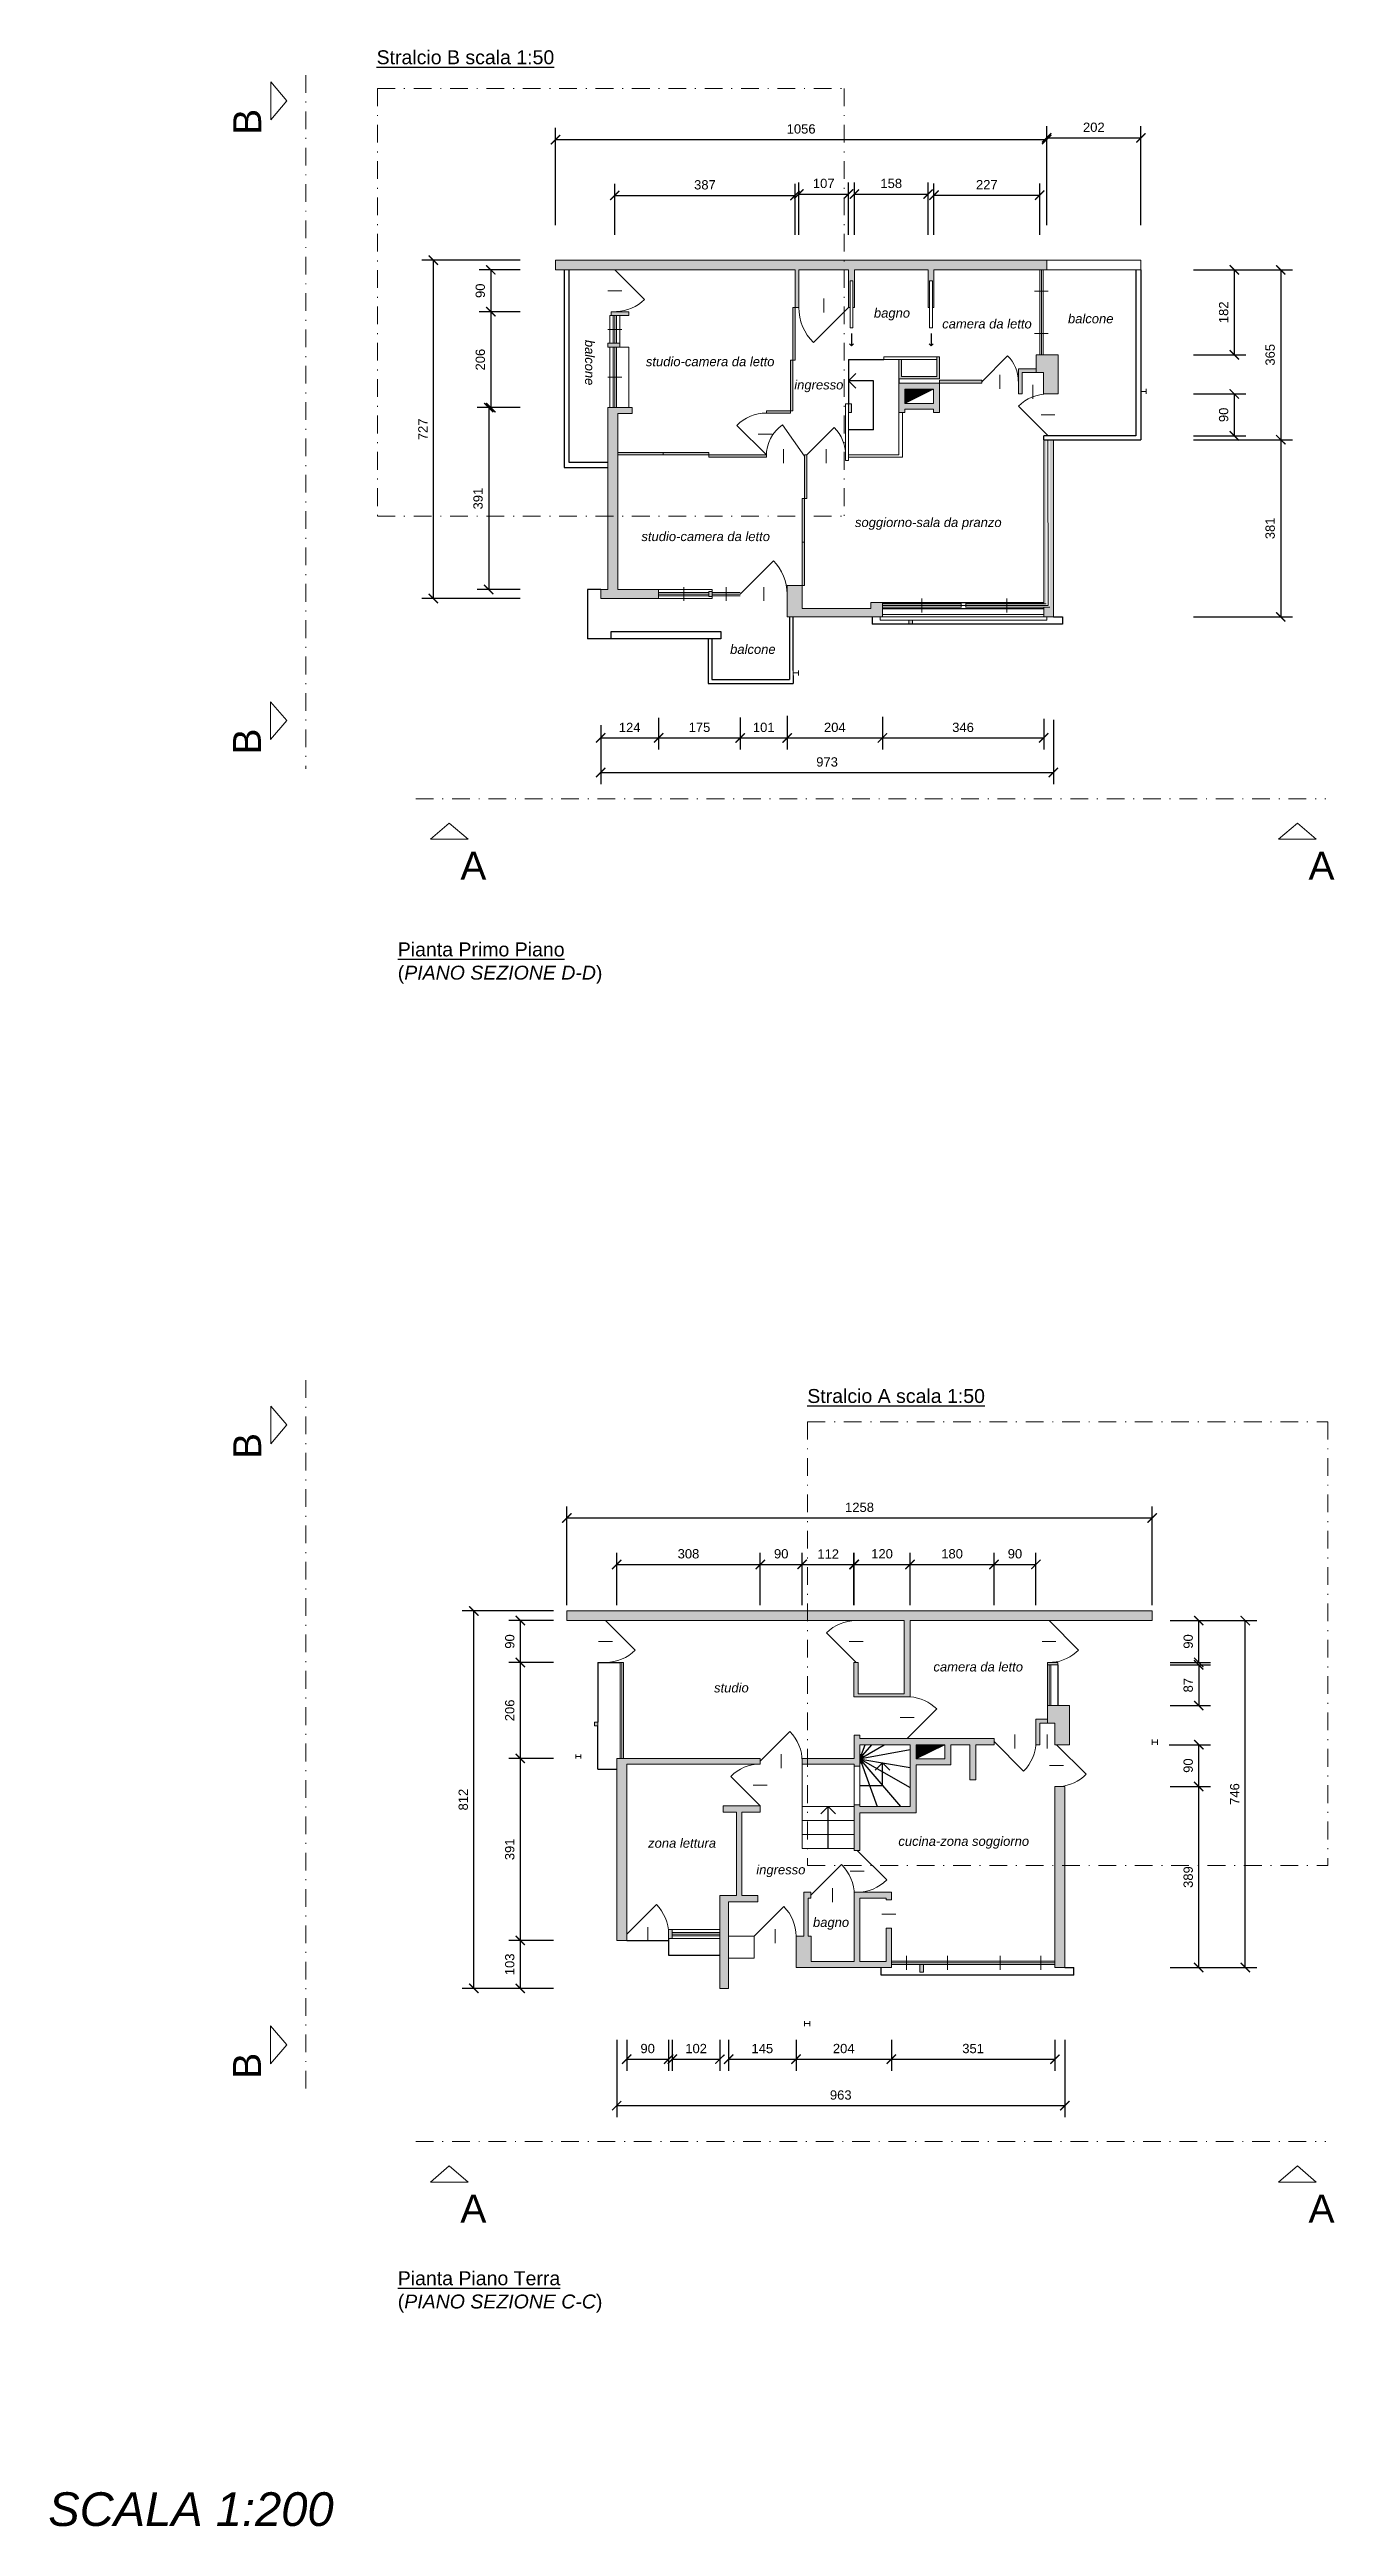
# Model space of a CAD drawing. Header units: centimetres. Extents: x 543 to 6804, y 293 to 1469.
# Drawn here: x 1053.4 to 1191.5, y 895.6 to 1162 of the extents above; entities that cross this region are included whole.
import ezdxf

# ---------------------------------------------------------------- set-up
doc = ezdxf.new("R2010")
doc.units = ezdxf.units.CM
doc.linetypes.add('TRATTOPUNTO2', pattern=[12.7, 6.35, -3.175, 0, -3.175])
for name, color, linetype, lineweight in [('finestre', 131, 'Continuous', 20), ('linee a metà', 100, 'Continuous', 20), ('linee di sezione', 7, 'Continuous', 20), ('linee spesse', 254, 'Continuous', 20), ('linee tratto punto', 40, 'TRATTOPUNTO2', 20), ('porte', 230, 'Continuous', 20)]:
    doc.layers.add(name, color=color, linetype=linetype, lineweight=lineweight)
for name, color, linetype in [('linee dietro', 51, 'Continuous'), ('quote', 163, 'Continuous'), ('testo', 104, 'Continuous')]:
    doc.layers.add(name, color=color, linetype=linetype)
doc.styles.add('A3_b2', font='ariali.ttf', dxfattribs={"height": 5})
doc.styles.add('Annotativa', font='arial.ttf')
doc.styles.add('Annotative', font='arial.ttf')
doc.dimstyles.new('Annotativa', dxfattribs={"dimscale": 0, "dimtxt": 1, "dimasz": 1, "dimexe": 1.25, "dimexo": 0.625, "dimtad": 1, "dimtxsty": 'Annotativa', "dimblk": 'ARCHTICK', "dimcen": 1, "dimadec": 0, "dimazin": 0, "dimtfac": 1, "dimtmove": 0, "dimatfit": 3, "dimfxl": 1, "dimarcsym": 0})

msp = doc.modelspace()

# ---------------------------------------------------------------- texts
at = {"layer": 'testo'}
for s, height, rotation, style, p in [('B', 3, 90, 'Annotative', (1076.142, 1152.846)), ('balcone', 1, 270, 'A3_b2', (1110.959, 1130.784)), ('B', 3, 90, 'Annotative', (1076.113, 1086.177)), ('B', 3, 90, 'Annotative', (1076.142, 1010.403)), ('B', 3, 90, 'Annotative', (1076.113, 943.734))]:
    msp.add_text(s, height=height, rotation=rotation, dxfattribs=dict(at, style=style)).set_placement(p)
for s, height, style, p in [('bagno', 1, 'A3_b2', (1142.017, 1133.182)), ('camera da letto', 1, 'A3_b2', (1149.357, 1132.015)), ('balcone', 1, 'A3_b2', (1162.88, 1132.569)), ('studio-camera da letto', 1, 'A3_b2', (1117.501, 1127.952)), ('ingresso', 1, 'A3_b2', (1133.453, 1125.457)), ('soggiorno-sala da pranzo', 1, 'A3_b2', (1139.981, 1110.656)), ('studio-camera da letto', 1, 'A3_b2', (1117.022, 1109.142)), ('balcone', 1, 'A3_b2', (1126.557, 1097.003)), ('A', 3, 'Annotative', (1097.556, 1072.716)), ('A', 3, 'Annotative', (1188.741, 1072.716)), ('camera da letto', 1, 'A3_b2', (1148.416, 987.547)), ('studio', 1, 'A3_b2', (1124.831, 985.293)), ('zona lettura', 1, 'A3_b2', (1117.742, 968.586)), ('cucina-zona soggiorno', 1, 'A3_b2', (1144.645, 968.788)), ('ingresso', 1, 'A3_b2', (1129.37, 965.724)), ('bagno', 1, 'A3_b2', (1135.466, 960.064)), ('A', 3, 'Annotative', (1097.556, 928.269)), ('A', 3, 'Annotative', (1188.741, 928.269))]:
    msp.add_text(s, height=height, dxfattribs=dict(at, style=style)).set_placement(p)
at = {"layer": 'testo', "attachment_point": 1, "style": 'Annotative'}
for s, insert, char_height, width in [('{\\LStralcio B scala 1:50}', (1088.549, 1161.938), 1.5, 55.75691), ('{\\LPianta Primo Piano\\P}({\\fArial|b0|i1|c0|p34;PIANO SEZIONE D-D})', (1090.825, 1065.968), 1.5, 55.75691), ('{\\LStralcio A scala 1:50}', (1134.854, 1017.929), 1.5, 55.75691), ('{\\LPianta Piano Terra\\P}({\\fArial|b0|i1|c0|p34;PIANO SEZIONE C-C})', (1090.825, 923.025), 1.5, 55.75691), ('{\\fArial|b0|i1|c0|p34;SCALA 1:200}', (1053.246, 899.252), 3.62538, 31.04939)]:
    msp.add_mtext(s, dxfattribs=dict(at, insert=insert, char_height=char_height, width=width))

# ---------------------------------------------------------------- blocks, each defined once
blk = doc.blocks.new('_ArchTick')
at = {"color": 0, "linetype": 'ByBlock', "const_width": 0.15}
blk.add_lwpolyline([(-0.5, -0.5), (0.5, 0.5)], dxfattribs=at)
blk = doc.blocks.new('*D12')
at = {"layer": 'Defpoints', "color": 0, "transparency": 16777216}
for p in [(1171.94, 1004.06), (1109, 994.06), (1171.94, 994.06)]:
    blk.add_point(p, dxfattribs=at)
at = {"layer": 'quote', "color": 0, "lineweight": -2, "transparency": 16777216}
for p, q in [((1109, 994.68), (1109, 1005.31)), ((1171.94, 994.68), (1171.94, 1005.31)), ((1109, 1004.06), (1171.94, 1004.06))]:
    blk.add_line(p, q, dxfattribs=at)
at = {"layer": 'quote', "color": 0, "lineweight": -2, "transparency": 16777216, "rotation": 180}
blk.add_blockref('_ArchTick', (1109, 1004.06), dxfattribs=at)
at = {"layer": 'quote', "color": 0, "lineweight": -2, "transparency": 16777216}
blk.add_blockref('_ArchTick', (1171.94, 1004.06), dxfattribs=at)
at = {"layer": 'quote', "color": 0, "transparency": 16777216, "insert": (1140.47, 1005.2), "char_height": 1, "width": 3.6712, "attachment_point": 5, "style": 'Annotativa'}
blk.add_mtext('1258', dxfattribs=at)
blk = doc.blocks.new('*D13')
at = {"layer": 'Defpoints', "color": 0, "transparency": 16777216}
for p in [(1145.9, 999.06), (1139.87, 994.06), (1145.9, 994.06)]:
    blk.add_point(p, dxfattribs=at)
at = {"layer": 'quote', "color": 0, "lineweight": -2, "transparency": 16777216}
for p, q in [((1139.87, 994.68), (1139.87, 1000.31)), ((1145.9, 994.68), (1145.9, 1000.31)), ((1139.87, 999.06), (1145.9, 999.06))]:
    blk.add_line(p, q, dxfattribs=at)
at = {"layer": 'quote', "color": 0, "lineweight": -2, "transparency": 16777216, "rotation": 180}
blk.add_blockref('_ArchTick', (1139.87, 999.06), dxfattribs=at)
at = {"layer": 'quote', "color": 0, "lineweight": -2, "transparency": 16777216}
blk.add_blockref('_ArchTick', (1145.9, 999.06), dxfattribs=at)
at = {"layer": 'quote', "color": 0, "transparency": 16777216, "insert": (1142.89, 1000.2), "char_height": 1, "attachment_point": 5, "style": 'Annotativa'}
blk.add_mtext('120', dxfattribs=at)
blk = doc.blocks.new('*D14')
at = {"layer": 'Defpoints', "color": 0, "transparency": 16777216}
for p in [(1129.8, 999.06), (1114.36, 994.06), (1129.8, 994.06)]:
    blk.add_point(p, dxfattribs=at)
at = {"layer": 'quote', "color": 0, "lineweight": -2, "transparency": 16777216}
for p, q in [((1114.36, 994.68), (1114.36, 1000.31)), ((1129.8, 994.68), (1129.8, 1000.31)), ((1114.36, 999.06), (1129.8, 999.06))]:
    blk.add_line(p, q, dxfattribs=at)
at = {"layer": 'quote', "color": 0, "lineweight": -2, "transparency": 16777216, "rotation": 180}
blk.add_blockref('_ArchTick', (1114.36, 999.06), dxfattribs=at)
at = {"layer": 'quote', "color": 0, "lineweight": -2, "transparency": 16777216}
blk.add_blockref('_ArchTick', (1129.8, 999.06), dxfattribs=at)
at = {"layer": 'quote', "color": 0, "transparency": 16777216, "insert": (1122.08, 1000.2), "char_height": 1, "attachment_point": 5, "style": 'Annotativa'}
blk.add_mtext('308', dxfattribs=at)
blk = doc.blocks.new('*D15')
at = {"layer": 'Defpoints', "color": 0, "transparency": 16777216}
for p in [(1134.3, 999.06), (1129.8, 994.06), (1134.3, 994.06)]:
    blk.add_point(p, dxfattribs=at)
at = {"layer": 'quote', "color": 0, "lineweight": -2, "transparency": 16777216}
for p, q in [((1129.8, 994.68), (1129.8, 1000.31)), ((1134.3, 994.68), (1134.3, 1000.31)), ((1129.8, 999.06), (1134.3, 999.06))]:
    blk.add_line(p, q, dxfattribs=at)
at = {"layer": 'quote', "color": 0, "lineweight": -2, "transparency": 16777216, "rotation": 180}
blk.add_blockref('_ArchTick', (1129.8, 999.06), dxfattribs=at)
at = {"layer": 'quote', "color": 0, "lineweight": -2, "transparency": 16777216}
blk.add_blockref('_ArchTick', (1134.3, 999.06), dxfattribs=at)
at = {"layer": 'quote', "color": 0, "transparency": 16777216, "insert": (1132.05, 1000.2), "char_height": 1, "attachment_point": 5, "style": 'Annotativa'}
blk.add_mtext('90', dxfattribs=at)
blk = doc.blocks.new('*D17')
at = {"layer": 'Defpoints', "color": 0, "transparency": 16777216}
for p in [(1159.43, 999.06), (1154.93, 994.06), (1159.43, 994.06)]:
    blk.add_point(p, dxfattribs=at)
at = {"layer": 'quote', "color": 0, "lineweight": -2, "transparency": 16777216}
for p, q in [((1154.93, 994.68), (1154.93, 1000.31)), ((1159.43, 994.68), (1159.43, 1000.31)), ((1154.93, 999.06), (1159.43, 999.06))]:
    blk.add_line(p, q, dxfattribs=at)
at = {"layer": 'quote', "color": 0, "lineweight": -2, "transparency": 16777216, "rotation": 180}
blk.add_blockref('_ArchTick', (1154.93, 999.06), dxfattribs=at)
at = {"layer": 'quote', "color": 0, "lineweight": -2, "transparency": 16777216}
blk.add_blockref('_ArchTick', (1159.43, 999.06), dxfattribs=at)
at = {"layer": 'quote', "color": 0, "transparency": 16777216, "insert": (1157.18, 1000.2), "char_height": 1, "attachment_point": 5, "style": 'Annotativa'}
blk.add_mtext('90', dxfattribs=at)
blk = doc.blocks.new('*D18')
at = {"layer": 'Defpoints', "color": 0, "transparency": 16777216}
for p in [(1173.22, 993.02), (1181.94, 993.02), (1173.22, 955.7)]:
    blk.add_point(p, dxfattribs=at)
at = {"layer": 'quote', "color": 0, "lineweight": -2, "transparency": 16777216}
for p, q in [((1173.85, 993.02), (1183.19, 993.02)), ((1181.94, 955.7), (1181.94, 993.02)), ((1173.85, 955.7), (1183.19, 955.7))]:
    blk.add_line(p, q, dxfattribs=at)
for p, rotation in [((1181.94, 993.02), 90), ((1181.94, 955.7), 270)]:
    blk.add_blockref('_ArchTick', p, dxfattribs=dict(at, rotation=rotation))
at = {"layer": 'quote', "color": 0, "transparency": 16777216, "insert": (1180.81, 974.36), "char_height": 1, "attachment_point": 5, "rotation": 90, "style": 'Annotativa'}
blk.add_mtext('746', dxfattribs=at)
blk = doc.blocks.new('*D19')
at = {"layer": 'Defpoints', "color": 0, "transparency": 16777216}
for p in [(1173.12, 979.67), (1176.94, 979.67), (1173.22, 975.17)]:
    blk.add_point(p, dxfattribs=at)
at = {"layer": 'quote', "color": 0, "lineweight": -2, "transparency": 16777216}
for p, q in [((1173.75, 979.67), (1178.19, 979.67)), ((1176.94, 975.17), (1176.94, 979.67)), ((1173.85, 975.17), (1178.19, 975.17))]:
    blk.add_line(p, q, dxfattribs=at)
for p, rotation in [((1176.94, 979.67), 90), ((1176.94, 975.17), 270)]:
    blk.add_blockref('_ArchTick', p, dxfattribs=dict(at, rotation=rotation))
at = {"layer": 'quote', "color": 0, "transparency": 16777216, "insert": (1175.81, 977.42), "char_height": 1, "attachment_point": 5, "rotation": 90, "style": 'Annotativa'}
blk.add_mtext('90', dxfattribs=at)
blk = doc.blocks.new('*D20')
at = {"layer": 'Defpoints', "color": 0, "transparency": 16777216}
for p in [(1173.22, 993.02), (1176.94, 993.02), (1173.22, 988.52)]:
    blk.add_point(p, dxfattribs=at)
at = {"layer": 'quote', "color": 0, "lineweight": -2, "transparency": 16777216}
for p, q in [((1173.85, 993.02), (1178.19, 993.02)), ((1176.94, 988.52), (1176.94, 993.02)), ((1173.85, 988.52), (1178.19, 988.52))]:
    blk.add_line(p, q, dxfattribs=at)
for p, rotation in [((1176.94, 993.02), 90), ((1176.94, 988.52), 270)]:
    blk.add_blockref('_ArchTick', p, dxfattribs=dict(at, rotation=rotation))
at = {"layer": 'quote', "color": 0, "transparency": 16777216, "insert": (1175.81, 990.77), "char_height": 1, "attachment_point": 5, "rotation": 90, "style": 'Annotativa'}
blk.add_mtext('90', dxfattribs=at)
blk = doc.blocks.new('*D21')
at = {"layer": 'Defpoints', "color": 0, "transparency": 16777216}
for p in [(1173.22, 988.26), (1173.22, 983.88), (1176.94, 983.88)]:
    blk.add_point(p, dxfattribs=at)
at = {"layer": 'quote', "color": 0, "lineweight": -2, "transparency": 16777216}
for p, q in [((1173.85, 988.26), (1178.19, 988.26)), ((1176.94, 988.26), (1176.94, 983.88)), ((1173.85, 983.88), (1178.19, 983.88))]:
    blk.add_line(p, q, dxfattribs=at)
for p, rotation in [((1176.94, 988.26), 90), ((1176.94, 983.88), 270)]:
    blk.add_blockref('_ArchTick', p, dxfattribs=dict(at, rotation=rotation))
at = {"layer": 'quote', "color": 0, "transparency": 16777216, "insert": (1175.81, 986.07), "char_height": 1, "attachment_point": 5, "rotation": 90, "style": 'Annotativa'}
blk.add_mtext('87', dxfattribs=at)
blk = doc.blocks.new('*D22')
at = {"layer": 'Defpoints', "color": 0, "transparency": 16777216}
for p in [(1154.93, 999.06), (1145.9, 994.06), (1154.93, 994.06)]:
    blk.add_point(p, dxfattribs=at)
at = {"layer": 'quote', "color": 0, "lineweight": -2, "transparency": 16777216}
for p, q in [((1145.9, 994.68), (1145.9, 1000.31)), ((1154.93, 994.68), (1154.93, 1000.31)), ((1145.9, 999.06), (1154.93, 999.06))]:
    blk.add_line(p, q, dxfattribs=at)
at = {"layer": 'quote', "color": 0, "lineweight": -2, "transparency": 16777216, "rotation": 180}
blk.add_blockref('_ArchTick', (1145.9, 999.06), dxfattribs=at)
at = {"layer": 'quote', "color": 0, "lineweight": -2, "transparency": 16777216}
blk.add_blockref('_ArchTick', (1154.93, 999.06), dxfattribs=at)
at = {"layer": 'quote', "color": 0, "transparency": 16777216, "insert": (1150.42, 1000.2), "char_height": 1, "attachment_point": 5, "style": 'Annotativa'}
blk.add_mtext('180', dxfattribs=at)
blk = doc.blocks.new('*D23')
at = {"layer": 'Defpoints', "color": 0, "transparency": 16777216}
for p in [(1115.44, 948.55), (1119.94, 948.55), (1119.94, 945.84)]:
    blk.add_point(p, dxfattribs=at)
at = {"layer": 'quote', "color": 0, "lineweight": -2, "transparency": 16777216}
for p, q in [((1115.44, 947.92), (1115.44, 944.59)), ((1119.94, 947.92), (1119.94, 944.59)), ((1115.44, 945.84), (1119.94, 945.84))]:
    blk.add_line(p, q, dxfattribs=at)
at = {"layer": 'quote', "color": 0, "lineweight": -2, "transparency": 16777216, "rotation": 180}
blk.add_blockref('_ArchTick', (1115.44, 945.84), dxfattribs=at)
at = {"layer": 'quote', "color": 0, "lineweight": -2, "transparency": 16777216}
blk.add_blockref('_ArchTick', (1119.94, 945.84), dxfattribs=at)
at = {"layer": 'quote', "color": 0, "transparency": 16777216, "insert": (1117.69, 946.98), "char_height": 1, "attachment_point": 5, "style": 'Annotativa'}
blk.add_mtext('90', dxfattribs=at)
blk = doc.blocks.new('*D24')
at = {"layer": 'Defpoints', "color": 0, "transparency": 16777216}
for p in [(1120.34, 948.55), (1125.45, 948.55), (1125.45, 945.84)]:
    blk.add_point(p, dxfattribs=at)
at = {"layer": 'quote', "color": 0, "lineweight": -2, "transparency": 16777216}
for p, q in [((1120.34, 947.92), (1120.34, 944.59)), ((1125.45, 947.92), (1125.45, 944.59)), ((1120.34, 945.84), (1125.45, 945.84))]:
    blk.add_line(p, q, dxfattribs=at)
at = {"layer": 'quote', "color": 0, "lineweight": -2, "transparency": 16777216, "rotation": 180}
blk.add_blockref('_ArchTick', (1120.34, 945.84), dxfattribs=at)
at = {"layer": 'quote', "color": 0, "lineweight": -2, "transparency": 16777216}
blk.add_blockref('_ArchTick', (1125.45, 945.84), dxfattribs=at)
at = {"layer": 'quote', "color": 0, "transparency": 16777216, "insert": (1122.9, 946.98), "char_height": 1, "attachment_point": 5, "style": 'Annotativa'}
blk.add_mtext('102', dxfattribs=at)
blk = doc.blocks.new('*D25')
at = {"layer": 'Defpoints', "color": 0, "transparency": 16777216}
for p in [(1126.39, 948.55), (1133.65, 948.55), (1133.65, 945.84)]:
    blk.add_point(p, dxfattribs=at)
at = {"layer": 'quote', "color": 0, "lineweight": -2, "transparency": 16777216}
for p, q in [((1126.39, 947.92), (1126.39, 944.59)), ((1133.65, 947.92), (1133.65, 944.59)), ((1126.39, 945.84), (1133.65, 945.84))]:
    blk.add_line(p, q, dxfattribs=at)
at = {"layer": 'quote', "color": 0, "lineweight": -2, "transparency": 16777216, "rotation": 180}
blk.add_blockref('_ArchTick', (1126.39, 945.84), dxfattribs=at)
at = {"layer": 'quote', "color": 0, "lineweight": -2, "transparency": 16777216}
blk.add_blockref('_ArchTick', (1133.65, 945.84), dxfattribs=at)
at = {"layer": 'quote', "color": 0, "transparency": 16777216, "insert": (1130.02, 946.98), "char_height": 1, "attachment_point": 5, "style": 'Annotativa'}
blk.add_mtext('145', dxfattribs=at)
blk = doc.blocks.new('*D26')
at = {"layer": 'Defpoints', "color": 0, "transparency": 16777216}
for p in [(1133.65, 948.55), (1143.89, 948.55), (1143.89, 945.84)]:
    blk.add_point(p, dxfattribs=at)
at = {"layer": 'quote', "color": 0, "lineweight": -2, "transparency": 16777216}
for p, q in [((1133.65, 947.92), (1133.65, 944.59)), ((1143.89, 947.92), (1143.89, 944.59)), ((1133.65, 945.84), (1143.89, 945.84))]:
    blk.add_line(p, q, dxfattribs=at)
at = {"layer": 'quote', "color": 0, "lineweight": -2, "transparency": 16777216, "rotation": 180}
blk.add_blockref('_ArchTick', (1133.65, 945.84), dxfattribs=at)
at = {"layer": 'quote', "color": 0, "lineweight": -2, "transparency": 16777216}
blk.add_blockref('_ArchTick', (1143.89, 945.84), dxfattribs=at)
at = {"layer": 'quote', "color": 0, "transparency": 16777216, "insert": (1138.77, 946.98), "char_height": 1, "attachment_point": 5, "style": 'Annotativa'}
blk.add_mtext('204', dxfattribs=at)
blk = doc.blocks.new('*D27')
at = {"layer": 'Defpoints', "color": 0, "transparency": 16777216}
for p in [(1143.89, 948.55), (1161.47, 948.55), (1161.47, 945.84)]:
    blk.add_point(p, dxfattribs=at)
at = {"layer": 'quote', "color": 0, "lineweight": -2, "transparency": 16777216}
for p, q in [((1143.89, 947.92), (1143.89, 944.59)), ((1161.47, 947.92), (1161.47, 944.59)), ((1143.89, 945.84), (1161.47, 945.84))]:
    blk.add_line(p, q, dxfattribs=at)
at = {"layer": 'quote', "color": 0, "lineweight": -2, "transparency": 16777216, "rotation": 180}
blk.add_blockref('_ArchTick', (1143.89, 945.84), dxfattribs=at)
at = {"layer": 'quote', "color": 0, "lineweight": -2, "transparency": 16777216}
blk.add_blockref('_ArchTick', (1161.47, 945.84), dxfattribs=at)
at = {"layer": 'quote', "color": 0, "transparency": 16777216, "insert": (1152.68, 946.98), "char_height": 1, "attachment_point": 5, "style": 'Annotativa'}
blk.add_mtext('351', dxfattribs=at)
blk = doc.blocks.new('*D28')
at = {"layer": 'Defpoints', "color": 0, "transparency": 16777216}
for p in [(1114.36, 948.55), (1162.53, 948.55), (1162.53, 940.84)]:
    blk.add_point(p, dxfattribs=at)
at = {"layer": 'quote', "color": 0, "lineweight": -2, "transparency": 16777216}
for p, q in [((1114.36, 947.92), (1114.36, 939.59)), ((1162.53, 947.92), (1162.53, 939.59)), ((1114.36, 940.84), (1162.53, 940.84))]:
    blk.add_line(p, q, dxfattribs=at)
at = {"layer": 'quote', "color": 0, "lineweight": -2, "transparency": 16777216, "rotation": 180}
blk.add_blockref('_ArchTick', (1114.36, 940.84), dxfattribs=at)
at = {"layer": 'quote', "color": 0, "lineweight": -2, "transparency": 16777216}
blk.add_blockref('_ArchTick', (1162.53, 940.84), dxfattribs=at)
at = {"layer": 'quote', "color": 0, "transparency": 16777216, "insert": (1138.45, 941.98), "char_height": 1, "attachment_point": 5, "style": 'Annotativa'}
blk.add_mtext('963', dxfattribs=at)
blk = doc.blocks.new('*D29')
at = {"layer": 'Defpoints', "color": 0, "transparency": 16777216}
for p in [(1099, 994.06), (1108.19, 994.06), (1108.19, 953.46)]:
    blk.add_point(p, dxfattribs=at)
at = {"layer": 'quote', "color": 0, "lineweight": -2, "transparency": 16777216}
for p, q in [((1107.57, 994.06), (1097.75, 994.06)), ((1099, 953.46), (1099, 994.06)), ((1107.57, 953.46), (1097.75, 953.46))]:
    blk.add_line(p, q, dxfattribs=at)
for p, rotation in [((1099, 994.06), 90), ((1099, 953.46), 270)]:
    blk.add_blockref('_ArchTick', p, dxfattribs=dict(at, rotation=rotation))
at = {"layer": 'quote', "color": 0, "transparency": 16777216, "insert": (1097.87, 973.76), "char_height": 1, "attachment_point": 5, "rotation": 90, "style": 'Annotativa'}
blk.add_mtext('812', dxfattribs=at)
blk = doc.blocks.new('*D30')
at = {"layer": 'Defpoints', "color": 0, "transparency": 16777216}
for p in [(1108.19, 993.02), (1104, 988.52), (1108.19, 988.52)]:
    blk.add_point(p, dxfattribs=at)
at = {"layer": 'quote', "color": 0, "lineweight": -2, "transparency": 16777216}
for p, q in [((1107.57, 993.02), (1102.75, 993.02)), ((1104, 993.02), (1104, 988.52)), ((1107.57, 988.52), (1102.75, 988.52))]:
    blk.add_line(p, q, dxfattribs=at)
for p, rotation in [((1104, 993.02), 90), ((1104, 988.52), 270)]:
    blk.add_blockref('_ArchTick', p, dxfattribs=dict(at, rotation=rotation))
at = {"layer": 'quote', "color": 0, "transparency": 16777216, "insert": (1102.87, 990.77), "char_height": 1, "attachment_point": 5, "rotation": 90, "style": 'Annotativa'}
blk.add_mtext('90', dxfattribs=at)
blk = doc.blocks.new('*D31')
at = {"layer": 'Defpoints', "color": 0, "transparency": 16777216}
for p in [(1108.19, 988.52), (1104, 978.2), (1108.19, 978.2)]:
    blk.add_point(p, dxfattribs=at)
at = {"layer": 'quote', "color": 0, "lineweight": -2, "transparency": 16777216}
for p, q in [((1107.57, 988.52), (1102.75, 988.52)), ((1104, 988.52), (1104, 978.2)), ((1107.57, 978.2), (1102.75, 978.2))]:
    blk.add_line(p, q, dxfattribs=at)
for p, rotation in [((1104, 988.52), 90), ((1104, 978.2), 270)]:
    blk.add_blockref('_ArchTick', p, dxfattribs=dict(at, rotation=rotation))
at = {"layer": 'quote', "color": 0, "transparency": 16777216, "insert": (1102.87, 983.36), "char_height": 1, "attachment_point": 5, "rotation": 90, "style": 'Annotativa'}
blk.add_mtext('206', dxfattribs=at)
blk = doc.blocks.new('*D32')
at = {"layer": 'Defpoints', "color": 0, "transparency": 16777216}
for p in [(1108.19, 978.2), (1104, 958.62), (1108.19, 958.62)]:
    blk.add_point(p, dxfattribs=at)
at = {"layer": 'quote', "color": 0, "lineweight": -2, "transparency": 16777216}
for p, q in [((1107.57, 978.2), (1102.75, 978.2)), ((1104, 978.2), (1104, 958.62)), ((1107.57, 958.62), (1102.75, 958.62))]:
    blk.add_line(p, q, dxfattribs=at)
for p, rotation in [((1104, 978.2), 90), ((1104, 958.62), 270)]:
    blk.add_blockref('_ArchTick', p, dxfattribs=dict(at, rotation=rotation))
at = {"layer": 'quote', "color": 0, "transparency": 16777216, "insert": (1102.87, 968.41), "char_height": 1, "attachment_point": 5, "rotation": 90, "style": 'Annotativa'}
blk.add_mtext('391', dxfattribs=at)
blk = doc.blocks.new('*D33')
at = {"layer": 'Defpoints', "color": 0, "transparency": 16777216}
for p in [(1108.19, 958.62), (1104, 953.46), (1108.19, 953.46)]:
    blk.add_point(p, dxfattribs=at)
at = {"layer": 'quote', "color": 0, "lineweight": -2, "transparency": 16777216}
for p, q in [((1107.57, 958.62), (1102.75, 958.62)), ((1104, 958.62), (1104, 953.46)), ((1107.57, 953.46), (1102.75, 953.46))]:
    blk.add_line(p, q, dxfattribs=at)
for p, rotation in [((1104, 958.62), 90), ((1104, 953.46), 270)]:
    blk.add_blockref('_ArchTick', p, dxfattribs=dict(at, rotation=rotation))
at = {"layer": 'quote', "color": 0, "transparency": 16777216, "insert": (1102.87, 956.04), "char_height": 1, "attachment_point": 5, "rotation": 90, "style": 'Annotativa'}
blk.add_mtext('103', dxfattribs=at)
blk = doc.blocks.new('*D34')
at = {"layer": 'Defpoints', "color": 0, "transparency": 16777216}
for p in [(1173.22, 975.17), (1176.94, 975.17), (1173.22, 955.7)]:
    blk.add_point(p, dxfattribs=at)
at = {"layer": 'quote', "color": 0, "lineweight": -2, "transparency": 16777216}
for p, q in [((1173.85, 975.17), (1178.19, 975.17)), ((1176.94, 955.7), (1176.94, 975.17)), ((1173.85, 955.7), (1178.19, 955.7))]:
    blk.add_line(p, q, dxfattribs=at)
for p, rotation in [((1176.94, 975.17), 90), ((1176.94, 955.7), 270)]:
    blk.add_blockref('_ArchTick', p, dxfattribs=dict(at, rotation=rotation))
at = {"layer": 'quote', "color": 0, "transparency": 16777216, "insert": (1175.81, 965.43), "char_height": 1, "attachment_point": 5, "rotation": 90, "style": 'Annotativa'}
blk.add_mtext('389', dxfattribs=at)
blk = doc.blocks.new('*D35')
at = {"layer": 'Defpoints', "color": 0, "transparency": 16777216}
for p in [(1160.59, 1152.33), (1107.78, 1142.51), (1160.59, 1142.51)]:
    blk.add_point(p, dxfattribs=at)
at = {"layer": 'quote', "color": 0, "lineweight": -2, "transparency": 16777216}
for p, q in [((1107.78, 1143.14), (1107.78, 1153.58)), ((1107.78, 1152.33), (1160.59, 1152.33)), ((1160.59, 1143.14), (1160.59, 1153.58))]:
    blk.add_line(p, q, dxfattribs=at)
at = {"layer": 'quote', "color": 0, "lineweight": -2, "transparency": 16777216, "rotation": 180}
blk.add_blockref('_ArchTick', (1107.78, 1152.33), dxfattribs=at)
at = {"layer": 'quote', "color": 0, "lineweight": -2, "transparency": 16777216}
blk.add_blockref('_ArchTick', (1160.59, 1152.33), dxfattribs=at)
at = {"layer": 'quote', "color": 0, "transparency": 16777216, "insert": (1134.19, 1153.47), "char_height": 1, "attachment_point": 5, "style": 'Annotativa'}
blk.add_mtext('1056', dxfattribs=at)
blk = doc.blocks.new('*D36')
at = {"layer": 'Defpoints', "color": 0, "transparency": 16777216}
for p in [(1170.72, 1152.51), (1160.59, 1142.51), (1170.72, 1142.51)]:
    blk.add_point(p, dxfattribs=at)
at = {"layer": 'quote', "color": 0, "lineweight": -2, "transparency": 16777216}
for p, q in [((1160.59, 1143.14), (1160.59, 1153.76)), ((1170.72, 1143.14), (1170.72, 1153.76)), ((1160.59, 1152.51), (1170.72, 1152.51))]:
    blk.add_line(p, q, dxfattribs=at)
at = {"layer": 'quote', "color": 0, "lineweight": -2, "transparency": 16777216, "rotation": 180}
blk.add_blockref('_ArchTick', (1160.59, 1152.51), dxfattribs=at)
at = {"layer": 'quote', "color": 0, "lineweight": -2, "transparency": 16777216}
blk.add_blockref('_ArchTick', (1170.72, 1152.51), dxfattribs=at)
at = {"layer": 'quote', "color": 0, "transparency": 16777216, "insert": (1165.66, 1153.65), "char_height": 1, "attachment_point": 5, "style": 'Annotativa'}
blk.add_mtext('202', dxfattribs=at)
blk = doc.blocks.new('*D37')
at = {"layer": 'Defpoints', "color": 0, "transparency": 16777216}
for p in [(1139.29, 1146.47), (1133.94, 1141.47), (1139.29, 1141.47)]:
    blk.add_point(p, dxfattribs=at)
at = {"layer": 'quote', "color": 0, "lineweight": -2, "transparency": 16777216}
for p, q in [((1133.94, 1142.1), (1133.94, 1147.72)), ((1133.94, 1146.47), (1139.29, 1146.47)), ((1139.29, 1142.1), (1139.29, 1147.72))]:
    blk.add_line(p, q, dxfattribs=at)
at = {"layer": 'quote', "color": 0, "lineweight": -2, "transparency": 16777216, "rotation": 180}
blk.add_blockref('_ArchTick', (1133.94, 1146.47), dxfattribs=at)
at = {"layer": 'quote', "color": 0, "lineweight": -2, "transparency": 16777216}
blk.add_blockref('_ArchTick', (1139.29, 1146.47), dxfattribs=at)
at = {"layer": 'quote', "color": 0, "transparency": 16777216, "insert": (1136.62, 1147.61), "char_height": 1, "attachment_point": 5, "style": 'Annotativa'}
blk.add_mtext('107', dxfattribs=at)
blk = doc.blocks.new('*D38')
at = {"layer": 'Defpoints', "color": 0, "transparency": 16777216}
for p in [(1147.84, 1146.47), (1139.92, 1141.47), (1147.84, 1141.47)]:
    blk.add_point(p, dxfattribs=at)
at = {"layer": 'quote', "color": 0, "lineweight": -2, "transparency": 16777216}
for p, q in [((1139.92, 1142.1), (1139.92, 1147.72)), ((1139.92, 1146.47), (1147.84, 1146.47)), ((1147.84, 1142.1), (1147.84, 1147.72))]:
    blk.add_line(p, q, dxfattribs=at)
at = {"layer": 'quote', "color": 0, "lineweight": -2, "transparency": 16777216, "rotation": 180}
blk.add_blockref('_ArchTick', (1139.92, 1146.47), dxfattribs=at)
at = {"layer": 'quote', "color": 0, "lineweight": -2, "transparency": 16777216}
blk.add_blockref('_ArchTick', (1147.84, 1146.47), dxfattribs=at)
at = {"layer": 'quote', "color": 0, "transparency": 16777216, "insert": (1143.88, 1147.61), "char_height": 1, "attachment_point": 5, "style": 'Annotativa'}
blk.add_mtext('158', dxfattribs=at)
blk = doc.blocks.new('*D40')
at = {"layer": 'Defpoints', "color": 0, "transparency": 16777216}
for p in [(1133.54, 1146.32), (1114.16, 1141.47), (1133.54, 1141.47)]:
    blk.add_point(p, dxfattribs=at)
at = {"layer": 'quote', "color": 0, "lineweight": -2, "transparency": 16777216}
for p, q in [((1114.16, 1142.1), (1114.16, 1147.57)), ((1114.16, 1146.32), (1133.54, 1146.32)), ((1133.54, 1142.1), (1133.54, 1147.57))]:
    blk.add_line(p, q, dxfattribs=at)
at = {"layer": 'quote', "color": 0, "lineweight": -2, "transparency": 16777216, "rotation": 180}
blk.add_blockref('_ArchTick', (1114.16, 1146.32), dxfattribs=at)
at = {"layer": 'quote', "color": 0, "lineweight": -2, "transparency": 16777216}
blk.add_blockref('_ArchTick', (1133.54, 1146.32), dxfattribs=at)
at = {"layer": 'quote', "color": 0, "transparency": 16777216, "insert": (1123.85, 1147.46), "char_height": 1, "attachment_point": 5, "style": 'Annotativa'}
blk.add_mtext('387', dxfattribs=at)
blk = doc.blocks.new('*D41')
at = {"layer": 'Defpoints', "color": 0, "transparency": 16777216}
for p in [(1175.76, 1138.32), (1175.74, 1120.04), (1185.76, 1120.04)]:
    blk.add_point(p, dxfattribs=at)
at = {"layer": 'quote', "color": 0, "lineweight": -2, "transparency": 16777216}
for p, q in [((1176.38, 1138.32), (1187.01, 1138.32)), ((1185.76, 1138.32), (1185.76, 1120.04)), ((1176.36, 1120.04), (1187.01, 1120.04))]:
    blk.add_line(p, q, dxfattribs=at)
for p, rotation in [((1185.76, 1138.32), 90), ((1185.76, 1120.04), 270)]:
    blk.add_blockref('_ArchTick', p, dxfattribs=dict(at, rotation=rotation))
at = {"layer": 'quote', "color": 0, "transparency": 16777216, "insert": (1184.62, 1129.18), "char_height": 1, "attachment_point": 5, "rotation": 90, "style": 'Annotativa'}
blk.add_mtext('365', dxfattribs=at)
blk = doc.blocks.new('*D42')
at = {"layer": 'Defpoints', "color": 0, "transparency": 16777216}
for p in [(1175.76, 1138.32), (1175.76, 1129.18), (1180.76, 1129.18)]:
    blk.add_point(p, dxfattribs=at)
at = {"layer": 'quote', "color": 0, "lineweight": -2, "transparency": 16777216}
for p, q in [((1176.38, 1138.32), (1182.01, 1138.32)), ((1180.76, 1138.32), (1180.76, 1129.18)), ((1176.38, 1129.18), (1182.01, 1129.18))]:
    blk.add_line(p, q, dxfattribs=at)
for p, rotation in [((1180.76, 1138.32), 90), ((1180.76, 1129.18), 270)]:
    blk.add_blockref('_ArchTick', p, dxfattribs=dict(at, rotation=rotation))
at = {"layer": 'quote', "color": 0, "transparency": 16777216, "insert": (1179.62, 1133.75), "char_height": 1, "attachment_point": 5, "rotation": 90, "style": 'Annotativa'}
blk.add_mtext('182', dxfattribs=at)
blk = doc.blocks.new('*D43')
at = {"layer": 'Defpoints', "color": 0, "transparency": 16777216}
for p in [(1175.76, 1124.97), (1175.76, 1120.47), (1180.76, 1120.47)]:
    blk.add_point(p, dxfattribs=at)
at = {"layer": 'quote', "color": 0, "lineweight": -2, "transparency": 16777216}
for p, q in [((1176.38, 1124.97), (1182.01, 1124.97)), ((1180.76, 1124.97), (1180.76, 1120.47)), ((1176.38, 1120.47), (1182.01, 1120.47))]:
    blk.add_line(p, q, dxfattribs=at)
for p, rotation in [((1180.76, 1124.97), 90), ((1180.76, 1120.47), 270)]:
    blk.add_blockref('_ArchTick', p, dxfattribs=dict(at, rotation=rotation))
at = {"layer": 'quote', "color": 0, "transparency": 16777216, "insert": (1179.62, 1122.72), "char_height": 1, "attachment_point": 5, "rotation": 90, "style": 'Annotativa'}
blk.add_mtext('90', dxfattribs=at)
blk = doc.blocks.new('*D44')
at = {"layer": 'Defpoints', "color": 0, "transparency": 16777216}
for p in [(1175.74, 1120.04), (1175.74, 1100.99), (1185.76, 1100.99)]:
    blk.add_point(p, dxfattribs=at)
at = {"layer": 'quote', "color": 0, "lineweight": -2, "transparency": 16777216}
for p, q in [((1176.36, 1120.04), (1187.01, 1120.04)), ((1185.76, 1120.04), (1185.76, 1100.99)), ((1176.36, 1100.99), (1187.01, 1100.99))]:
    blk.add_line(p, q, dxfattribs=at)
for p, rotation in [((1185.76, 1120.04), 90), ((1185.76, 1100.99), 270)]:
    blk.add_blockref('_ArchTick', p, dxfattribs=dict(at, rotation=rotation))
at = {"layer": 'quote', "color": 0, "transparency": 16777216, "insert": (1184.62, 1110.51), "char_height": 1, "attachment_point": 5, "rotation": 90, "style": 'Annotativa'}
blk.add_mtext('381', dxfattribs=at)
blk = doc.blocks.new('*D45')
at = {"layer": 'Defpoints', "color": 0, "transparency": 16777216}
for p in [(1112.64, 1089.97), (1161.31, 1090.54), (1161.31, 1084.25)]:
    blk.add_point(p, dxfattribs=at)
at = {"layer": 'quote', "color": 0, "lineweight": -2, "transparency": 16777216}
for p, q in [((1161.31, 1089.91), (1161.31, 1083)), ((1112.64, 1089.34), (1112.64, 1083)), ((1112.64, 1084.25), (1161.31, 1084.25))]:
    blk.add_line(p, q, dxfattribs=at)
at = {"layer": 'quote', "color": 0, "lineweight": -2, "transparency": 16777216, "rotation": 180}
blk.add_blockref('_ArchTick', (1112.64, 1084.25), dxfattribs=at)
at = {"layer": 'quote', "color": 0, "lineweight": -2, "transparency": 16777216}
blk.add_blockref('_ArchTick', (1161.31, 1084.25), dxfattribs=at)
at = {"layer": 'quote', "color": 0, "transparency": 16777216, "insert": (1136.98, 1085.38), "char_height": 1, "attachment_point": 5, "style": 'Annotativa'}
blk.add_mtext('973', dxfattribs=at)
blk = doc.blocks.new('*D47')
at = {"layer": 'Defpoints', "color": 0, "transparency": 16777216}
for p in [(1142.93, 1090.85), (1160.27, 1090.64), (1160.27, 1087.97)]:
    blk.add_point(p, dxfattribs=at)
at = {"layer": 'quote', "color": 0, "lineweight": -2, "transparency": 16777216}
for p, q in [((1142.93, 1090.23), (1142.93, 1086.72)), ((1160.27, 1090.02), (1160.27, 1086.72)), ((1142.93, 1087.97), (1160.27, 1087.97))]:
    blk.add_line(p, q, dxfattribs=at)
at = {"layer": 'quote', "color": 0, "lineweight": -2, "transparency": 16777216, "rotation": 180}
blk.add_blockref('_ArchTick', (1142.93, 1087.97), dxfattribs=at)
at = {"layer": 'quote', "color": 0, "lineweight": -2, "transparency": 16777216}
blk.add_blockref('_ArchTick', (1160.27, 1087.97), dxfattribs=at)
at = {"layer": 'quote', "color": 0, "transparency": 16777216, "insert": (1151.6, 1089.1), "char_height": 1, "attachment_point": 5, "style": 'Annotativa'}
blk.add_mtext('346', dxfattribs=at)
blk = doc.blocks.new('*D48')
at = {"layer": 'Defpoints', "color": 0, "transparency": 16777216}
for p in [(1132.69, 1090.96), (1142.93, 1090.85), (1142.93, 1087.97)]:
    blk.add_point(p, dxfattribs=at)
at = {"layer": 'quote', "color": 0, "lineweight": -2, "transparency": 16777216}
for p, q in [((1132.69, 1090.33), (1132.69, 1086.72)), ((1142.93, 1090.23), (1142.93, 1086.72)), ((1132.69, 1087.97), (1142.93, 1087.97))]:
    blk.add_line(p, q, dxfattribs=at)
at = {"layer": 'quote', "color": 0, "lineweight": -2, "transparency": 16777216, "rotation": 180}
blk.add_blockref('_ArchTick', (1132.69, 1087.97), dxfattribs=at)
at = {"layer": 'quote', "color": 0, "lineweight": -2, "transparency": 16777216}
blk.add_blockref('_ArchTick', (1142.93, 1087.97), dxfattribs=at)
at = {"layer": 'quote', "color": 0, "transparency": 16777216, "insert": (1137.81, 1089.1), "char_height": 1, "attachment_point": 5, "style": 'Annotativa'}
blk.add_mtext('204', dxfattribs=at)
blk = doc.blocks.new('*D49')
at = {"layer": 'Defpoints', "color": 0, "transparency": 16777216}
for p in [(1118.87, 1090.75), (1127.64, 1090.8), (1127.64, 1087.97)]:
    blk.add_point(p, dxfattribs=at)
at = {"layer": 'quote', "color": 0, "lineweight": -2, "transparency": 16777216}
for p, q in [((1118.87, 1090.12), (1118.87, 1086.72)), ((1127.64, 1090.18), (1127.64, 1086.72)), ((1118.87, 1087.97), (1127.64, 1087.97))]:
    blk.add_line(p, q, dxfattribs=at)
at = {"layer": 'quote', "color": 0, "lineweight": -2, "transparency": 16777216, "rotation": 180}
blk.add_blockref('_ArchTick', (1118.87, 1087.97), dxfattribs=at)
at = {"layer": 'quote', "color": 0, "lineweight": -2, "transparency": 16777216}
blk.add_blockref('_ArchTick', (1127.64, 1087.97), dxfattribs=at)
at = {"layer": 'quote', "color": 0, "transparency": 16777216, "insert": (1123.26, 1089.1), "char_height": 1, "attachment_point": 5, "style": 'Annotativa'}
blk.add_mtext('175', dxfattribs=at)
blk = doc.blocks.new('*D50')
at = {"layer": 'Defpoints', "color": 0, "transparency": 16777216}
for p in [(1127.64, 1090.8), (1132.69, 1090.96), (1132.69, 1087.97)]:
    blk.add_point(p, dxfattribs=at)
at = {"layer": 'quote', "color": 0, "lineweight": -2, "transparency": 16777216}
for p, q in [((1127.64, 1090.18), (1127.64, 1086.72)), ((1132.69, 1090.33), (1132.69, 1086.72)), ((1127.64, 1087.97), (1132.69, 1087.97))]:
    blk.add_line(p, q, dxfattribs=at)
at = {"layer": 'quote', "color": 0, "lineweight": -2, "transparency": 16777216, "rotation": 180}
blk.add_blockref('_ArchTick', (1127.64, 1087.97), dxfattribs=at)
at = {"layer": 'quote', "color": 0, "lineweight": -2, "transparency": 16777216}
blk.add_blockref('_ArchTick', (1132.69, 1087.97), dxfattribs=at)
at = {"layer": 'quote', "color": 0, "transparency": 16777216, "insert": (1130.17, 1089.1), "char_height": 1, "attachment_point": 5, "style": 'Annotativa'}
blk.add_mtext('101', dxfattribs=at)
blk = doc.blocks.new('*D54')
at = {"layer": 'Defpoints', "color": 0, "transparency": 16777216}
for p in [(1104.6, 1133.82), (1100.83, 1123.5), (1104.6, 1123.5)]:
    blk.add_point(p, dxfattribs=at)
at = {"layer": 'quote', "color": 0, "lineweight": -2, "transparency": 16777216}
for p, q in [((1103.97, 1133.82), (1099.58, 1133.82)), ((1100.83, 1133.82), (1100.83, 1123.5)), ((1103.97, 1123.5), (1099.58, 1123.5))]:
    blk.add_line(p, q, dxfattribs=at)
for p, rotation in [((1100.83, 1133.82), 90), ((1100.83, 1123.5), 270)]:
    blk.add_blockref('_ArchTick', p, dxfattribs=dict(at, rotation=rotation))
at = {"layer": 'quote', "color": 0, "transparency": 16777216, "insert": (1099.7, 1128.66), "char_height": 1, "attachment_point": 5, "rotation": 90, "style": 'Annotativa'}
blk.add_mtext('206', dxfattribs=at)
blk = doc.blocks.new('*D55')
at = {"layer": 'Defpoints', "color": 0, "transparency": 16777216}
for p in [(1104.6, 1138.32), (1100.83, 1133.82), (1104.6, 1133.82)]:
    blk.add_point(p, dxfattribs=at)
at = {"layer": 'quote', "color": 0, "lineweight": -2, "transparency": 16777216}
for p, q in [((1103.97, 1138.32), (1099.58, 1138.32)), ((1100.83, 1138.32), (1100.83, 1133.82)), ((1103.97, 1133.82), (1099.58, 1133.82))]:
    blk.add_line(p, q, dxfattribs=at)
for p, rotation in [((1100.83, 1138.32), 90), ((1100.83, 1133.82), 270)]:
    blk.add_blockref('_ArchTick', p, dxfattribs=dict(at, rotation=rotation))
at = {"layer": 'quote', "color": 0, "transparency": 16777216, "insert": (1099.7, 1136.07), "char_height": 1, "attachment_point": 5, "rotation": 90, "style": 'Annotativa'}
blk.add_mtext('90', dxfattribs=at)
blk = doc.blocks.new('*D56')
at = {"layer": 'Defpoints', "color": 0, "transparency": 16777216}
for p in [(1104.6, 1123.5), (1100.6, 1103.93), (1104.6, 1103.93)]:
    blk.add_point(p, dxfattribs=at)
at = {"layer": 'quote', "color": 0, "lineweight": -2, "transparency": 16777216}
for p, q in [((1103.97, 1123.5), (1099.35, 1123.5)), ((1100.6, 1123.5), (1100.6, 1103.93)), ((1103.97, 1103.93), (1099.35, 1103.93))]:
    blk.add_line(p, q, dxfattribs=at)
for p, rotation in [((1100.6, 1123.5), 90), ((1100.6, 1103.93), 270)]:
    blk.add_blockref('_ArchTick', p, dxfattribs=dict(at, rotation=rotation))
at = {"layer": 'quote', "color": 0, "transparency": 16777216, "insert": (1099.46, 1113.71), "char_height": 1, "attachment_point": 5, "rotation": 90, "style": 'Annotativa'}
blk.add_mtext('391', dxfattribs=at)

# ---------------------------------------------------------------- dimensions: what is measured, and where the dimension line sits
at = {"layer": 'quote'}
for base, p1, p2, text, picture, middle in [((1160.593, 1152.334), (1107.783, 1142.513), (1160.593, 1142.513), '1056', '*D35', (1134.188, 1153.47)), ((1170.723, 1152.513), (1160.593, 1142.513), (1170.723, 1142.513), '202', '*D36', (1165.658, 1153.648)), ((1133.543, 1146.32), (1114.163, 1141.473), (1133.543, 1141.473), '387', '*D40', (1123.853, 1147.456)), ((1139.293, 1146.473), (1133.943, 1141.473), (1139.293, 1141.473), '107', '*D37', (1136.618, 1147.608)), ((1147.843, 1146.473), (1139.923, 1141.473), (1147.843, 1141.473), '158', '*D38', (1143.883, 1147.608)), ((1161.313, 1084.248), (1112.643, 1089.967), (1161.313, 1090.539), '973', '*D45', (1136.978, 1085.384)), ((1127.643, 1087.969), (1118.873, 1090.749), (1127.643, 1090.801), '175', '*D49', (1123.258, 1089.105)), ((1132.693, 1087.969), (1127.643, 1090.801), (1132.693, 1090.958), '101', '*D50', (1130.168, 1089.105)), ((1142.933, 1087.969), (1132.693, 1090.958), (1142.933, 1090.854), '204', '*D48', (1137.813, 1089.105)), ((1160.274, 1087.969), (1142.933, 1090.854), (1160.274, 1090.644), '346', '*D47', (1151.604, 1089.105)), ((1171.942, 1004.06), (1109.002, 994.06), (1171.942, 994.06), '1258', '*D12', (1140.472, 1005.196)), ((1129.802, 999.06), (1114.362, 994.06), (1129.802, 994.06), '308', '*D14', (1122.082, 1000.196)), ((1134.302, 999.06), (1129.802, 994.06), (1134.302, 994.06), '90', '*D15', (1132.052, 1000.196)), ((1145.902, 999.06), (1139.872, 994.06), (1145.902, 994.06), '120', '*D13', (1142.887, 1000.196)), ((1154.932, 999.06), (1145.902, 994.06), (1154.932, 994.06), '180', '*D22', (1150.417, 1000.196)), ((1159.432, 999.06), (1154.932, 994.06), (1159.432, 994.06), '90', '*D17', (1157.182, 1000.196)), ((1162.532, 940.841), (1114.362, 948.549), (1162.532, 948.549), '963', '*D28', (1138.447, 941.976)), ((1119.942, 945.841), (1115.442, 948.549), (1119.942, 948.549), '90', '*D23', (1117.692, 946.976)), ((1125.452, 945.841), (1120.342, 948.549), (1125.452, 948.549), '102', '*D24', (1122.897, 946.976)), ((1133.652, 945.841), (1126.392, 948.549), (1133.652, 948.549), '145', '*D25', (1130.022, 946.976)), ((1143.892, 945.841), (1133.652, 948.549), (1143.892, 948.549), '204', '*D26', (1138.772, 946.976)), ((1161.472, 945.841), (1143.892, 948.549), (1161.472, 948.549), '351', '*D27', (1152.682, 946.976))]:
    dim = msp.add_linear_dim(base=base, p1=p1, p2=p2, text=text, dimstyle='Annotativa', dxfattribs=at)
    dim.commit()
    dim.dimension.update_dxf_attribs({"geometry": picture, "text_midpoint": middle})
for base, p1, p2, text in [((1159.838, 1146.36), (1148.473, 1141.473), (1159.838, 1141.473), '227'), ((1118.873, 1087.969), (1112.643, 1089.967), (1118.873, 1090.749), '124'), ((1139.902, 999.06), (1134.302, 994.06), (1139.902, 994.06), '112')]:
    msp.add_linear_dim(base=base, p1=p1, p2=p2, text=text, dimstyle='Annotativa', dxfattribs=at).render()
msp.add_linear_dim(base=(1094.65, 1139.359), p1=(1104.596, 1102.969), p2=(1104.596, 1139.359), angle=90, text='727', dimstyle='Annotativa', dxfattribs=at).render()
for base, p1, p2, text, picture, middle in [((1100.835, 1133.822), (1104.596, 1138.319), (1104.596, 1133.822), '90', '*D55', (1099.699, 1136.071)), ((1185.76, 1120.036), (1175.76, 1138.319), (1175.738, 1120.036), '365', '*D41', (1184.624, 1129.178)), ((1180.76, 1129.178), (1175.76, 1138.319), (1175.76, 1129.178), '182', '*D42', (1179.624, 1133.748)), ((1100.835, 1123.499), (1104.596, 1133.822), (1104.596, 1123.499), '206', '*D54', (1099.699, 1128.661)), ((1180.76, 1120.469), (1175.76, 1124.969), (1175.76, 1120.469), '90', '*D43', (1179.624, 1122.719)), ((1100.599, 1103.929), (1104.596, 1123.499), (1104.596, 1103.929), '391', '*D56', (1099.463, 1113.714)), ((1185.76, 1100.989), (1175.738, 1120.036), (1175.738, 1100.989), '381', '*D44', (1184.624, 1110.513)), ((1099.002, 994.06), (1108.191, 953.46), (1108.191, 994.06), '812', '*D29', (1097.866, 973.76)), ((1104.002, 988.52), (1108.191, 993.02), (1108.191, 988.52), '90', '*D30', (1102.866, 990.77)), ((1181.942, 993.02), (1173.223, 955.7), (1173.223, 993.02), '746', '*D18', (1180.806, 974.36)), ((1176.942, 993.02), (1173.223, 988.52), (1173.223, 993.02), '90', '*D20', (1175.806, 990.77)), ((1104.002, 978.2), (1108.191, 988.52), (1108.191, 978.2), '206', '*D31', (1102.866, 983.36)), ((1176.942, 983.88), (1173.223, 988.26), (1173.223, 983.88), '87', '*D21', (1175.806, 986.07)), ((1104.002, 958.62), (1108.191, 978.2), (1108.191, 958.62), '391', '*D32', (1102.866, 968.41)), ((1176.942, 979.67), (1173.223, 975.17), (1173.123, 979.67), '90', '*D19', (1175.806, 977.42)), ((1176.942, 975.17), (1173.223, 955.7), (1173.223, 975.17), '389', '*D34', (1175.806, 965.435)), ((1104.002, 953.46), (1108.191, 958.62), (1108.191, 953.46), '103', '*D33', (1102.866, 956.04))]:
    dim = msp.add_linear_dim(base=base, p1=p1, p2=p2, angle=90, text=text, dimstyle='Annotativa', dxfattribs=at)
    dim.commit()
    dim.dimension.update_dxf_attribs({"geometry": picture, "text_midpoint": middle})

# ---------------------------------------------------------------- hatches: boundary and pattern name
at = {"layer": 'finestre', "true_color": 0xc7c8ca}
h = msp.add_hatch(color=9, dxfattribs=at)
h.dxf.hatch_style = 1
h.paths.add_polyline_path([(1112.342, 982.1), (1111.962, 982.1), (1111.962, 981.7), (1112.342, 981.7)])
h.paths.add_polyline_path([(1147.352, 956.01), (1146.952, 956.01), (1146.952, 955.21), (1147.352, 955.21)])
h.paths.add_polyline_path([(1161.782, 988.52), (1160.662, 988.52), (1160.662, 988.26), (1161.782, 988.26)])
h.paths.add_polyline_path([(1120.342, 959.79), (1119.942, 959.79), (1119.942, 958.81), (1120.342, 958.81), (1120.342, 959.3)])
at = {"layer": 'linee a metà', "true_color": 0xc7c8ca}
h = msp.add_hatch(color=9, dxfattribs=at)
h.dxf.hatch_style = 1
h.paths.add_polyline_path([(1140.512, 979.67), (1145.902, 979.67), (1145.902, 973.01), (1140.512, 973.01), (1140.512, 973.21), (1139.902, 973.21), (1139.902, 968.3), (1140.512, 968.3), (1140.512, 972.35), (1146.542, 972.35), (1146.542, 977.51), (1150.272, 977.51), (1150.272, 979.67), (1152.317, 979.67), (1152.317, 975.9), (1152.647, 975.9), (1152.977, 975.9), (1152.977, 979.67), (1154.932, 979.67), (1154.932, 980.33), (1140.512, 980.33), (1140.512, 980.69), (1139.902, 980.69), (1139.902, 978.2), (1134.302, 978.2), (1134.302, 977.58), (1139.902, 977.58), (1139.902, 977.37), (1140.512, 977.37)])
h.paths.add_polyline_path([(1146.542, 979.67), (1149.632, 979.67), (1149.632, 978.15), (1146.542, 978.15)], flags=17)
at = {"layer": 'linee a metà', "true_color": 0x000000}
h = msp.add_hatch(color=18, dxfattribs=at)
h.dxf.hatch_style = 1
h.paths.add_polyline_path([(1149.632, 979.67), (1146.542, 979.67), (1146.542, 978.15)])
at = {"layer": 'linee di sezione', "true_color": 0xc7c8ca}
h = msp.add_hatch(color=9, dxfattribs=at)
h.dxf.hatch_style = 1
h.paths.add_polyline_path([(1161.313, 1120.048), (1160.912, 1120.048), (1160.913, 1102.046), (1160.274, 1102.046), (1160.274, 1100.989), (1161.313, 1100.989)])
h.paths.add_polyline_path([(1160.552, 1120.049), (1160.274, 1120.049), (1160.274, 1102.395), (1160.553, 1102.395)])
h.paths.add_polyline_path([(1146.168, 1100.629), (1145.768, 1100.629), (1145.768, 1100.229), (1146.168, 1100.229)])
h.paths.add_polyline_path([(1161.813, 1129.179), (1159.443, 1129.179), (1159.443, 1127.269), (1160.253, 1127.269), (1160.253, 1124.969), (1160.263, 1124.969), (1161.813, 1124.969)])
h.paths.add_polyline_path([(1157.963, 1127.269), (1159.443, 1127.269), (1159.443, 1127.689), (1157.543, 1127.689), (1157.543, 1124.969), (1157.963, 1124.969)])
h.paths.add_polyline_path([(1153.603, 1126.439), (1149.053, 1126.439), (1149.053, 1126.139), (1153.603, 1126.139)])
h.paths.add_polyline_path([(1149.053, 1128.959), (1148.763, 1128.959), (1148.763, 1128.659), (1148.763, 1126.839), (1144.973, 1126.839), (1144.973, 1128.659), (1144.683, 1128.659), (1144.683, 1126.579), (1149.053, 1126.579)])
h.paths.add_polyline_path([(1160.593, 1139.359), (1107.783, 1139.359), (1107.783, 1138.319), (1133.543, 1138.319), (1133.543, 1134.279), (1133.943, 1134.279), (1133.943, 1138.319), (1139.293, 1138.319), (1139.293, 1134.279), (1139.453, 1134.279), (1139.453, 1137.129), (1139.763, 1137.129), (1139.763, 1134.279), (1139.923, 1134.279), (1139.923, 1138.319), (1147.843, 1138.319), (1147.843, 1134.279), (1148.003, 1134.279), (1148.003, 1137.129), (1148.313, 1137.129), (1148.313, 1134.279), (1148.473, 1134.279), (1148.473, 1138.319), (1160.593, 1138.319)])
h.paths.add_polyline_path([(1133.543, 1134.279), (1133.293, 1134.279), (1133.293, 1128.599), (1133.543, 1128.599)])
h.paths.add_polyline_path([(1133.293, 1128.599), (1133.043, 1128.599), (1133.043, 1123.159), (1133.293, 1123.159)])
h.paths.add_polyline_path([(1133.043, 1123.159), (1130.453, 1123.159), (1130.453, 1122.909), (1133.043, 1122.909)])
h.paths.add_polyline_path([(1134.803, 1118.409), (1134.553, 1118.409), (1134.553, 1113.719), (1134.803, 1113.719)])
h.paths.add_polyline_path([(1130.453, 1118.409), (1124.273, 1118.409), (1124.273, 1118.159), (1130.453, 1118.159)])
h.paths.add_polyline_path([(1124.273, 1118.659), (1119.373, 1118.659), (1119.373, 1118.409), (1124.273, 1118.409)])
h.paths.add_polyline_path([(1119.373, 1118.659), (1114.473, 1118.659), (1114.473, 1118.409), (1119.373, 1118.409)])
h.paths.add_polyline_path([(1114.473, 1122.879), (1116.043, 1122.879), (1116.043, 1123.499), (1113.393, 1123.499), (1113.393, 1103.929), (1112.643, 1103.929), (1112.643, 1102.969), (1118.873, 1102.969), (1118.873, 1103.929), (1114.473, 1103.929)])
h.paths.add_polyline_path([(1114.713, 1130.419), (1113.413, 1130.419), (1113.413, 1130.019), (1114.713, 1130.019)])
h.paths.add_polyline_path([(1115.663, 1133.819), (1113.763, 1133.819), (1113.763, 1133.419), (1115.663, 1133.419)])
h.paths.add_polyline_path([(1124.628, 1103.729), (1124.278, 1103.729), (1124.278, 1103.169), (1124.628, 1103.169)])
h.paths.add_polyline_path([(1134.303, 1104.359), (1132.693, 1104.359), (1132.693, 1100.999), (1142.933, 1100.999), (1142.933, 1102.539), (1141.693, 1102.539), (1141.693, 1101.889), (1134.303, 1101.889)])
h.paths.add_polyline_path([(1134.553, 1109.039), (1134.303, 1109.039), (1134.303, 1104.359), (1134.553, 1104.359)])
h.paths.add_polyline_path([(1134.553, 1113.719), (1134.303, 1113.719), (1134.303, 1109.039), (1134.553, 1109.039)])
h = msp.add_hatch(color=9, dxfattribs=at)
h.dxf.hatch_style = 1
h.paths.add_polyline_path([(1140.832, 978.62), (1140.512, 978.62), (1140.512, 977.67), (1140.832, 977.67)])
at = {"layer": 'linee dietro', "true_color": 0xc7c8ca}
h = msp.add_hatch(color=9, dxfattribs=at)
h.dxf.hatch_style = 1
h.paths.add_polyline_path([(1139.613, 1123.919), (1139.293, 1123.919), (1139.293, 1122.969), (1139.613, 1122.969)])
h.paths.add_polyline_path([(1149.053, 1126.139), (1144.683, 1126.139), (1144.683, 1122.989), (1145.103, 1122.989), (1145.323, 1122.989), (1145.323, 1123.319), (1148.413, 1123.319), (1148.413, 1122.989), (1149.053, 1122.989)])
h.paths.add_polyline_path([(1148.413, 1125.499), (1148.413, 1123.959), (1145.323, 1123.959), (1145.323, 1125.499)], flags=16)
at = {"layer": 'linee dietro', "true_color": 0x000000}
h = msp.add_hatch(color=18, dxfattribs=at)
h.dxf.hatch_style = 1
h.paths.add_polyline_path([(1145.323, 1125.499), (1145.323, 1123.959), (1148.413, 1125.499)])
at = {"layer": 'porte', "true_color": 0xc7c8ca}
h = msp.add_hatch(color=9, dxfattribs=at)
h.dxf.hatch_style = 1
h.paths.add_polyline_path([(1127.822, 972.41), (1129.552, 972.41), (1129.802, 972.41), (1129.802, 973.08), (1129.552, 973.08), (1125.792, 973.08), (1125.792, 972.41), (1127.232, 972.41), (1127.232, 963.44), (1125.452, 963.44), (1125.452, 953.46), (1126.392, 953.46), (1126.392, 962.77), (1129.552, 962.77), (1129.552, 963.44), (1127.822, 963.44)])
h.paths.add_polyline_path([(1115.442, 977.58), (1129.802, 977.58), (1129.802, 978.2), (1114.362, 978.2), (1114.362, 958.62), (1115.442, 958.62)])
h.paths.add_polyline_path([(1162.532, 975.17), (1161.472, 975.17), (1161.472, 955.7), (1162.532, 955.7)])
h.paths.add_polyline_path([(1160.662, 982.42), (1159.432, 982.42), (1159.432, 979.67), (1159.842, 979.67), (1159.842, 981.97), (1160.662, 981.97)])
h.paths.add_polyline_path([(1163.032, 983.88), (1160.662, 983.88), (1160.662, 981.97), (1161.472, 981.97), (1161.472, 979.67), (1163.032, 979.67)])
h.paths.add_polyline_path([(1171.942, 994.06), (1109.002, 994.06), (1109.002, 993.02), (1145.262, 993.02), (1145.262, 985.14), (1140.332, 985.14), (1140.332, 988.52), (1139.872, 988.52), (1139.872, 984.83), (1145.902, 984.83), (1145.902, 993.02), (1171.942, 993.02)])
h = msp.add_hatch(color=9, dxfattribs=at)
h.dxf.hatch_style = 1
h.paths.add_polyline_path([(1135.262, 959.07), (1134.942, 959.07), (1134.942, 963.16), (1135.252, 963.16), (1135.252, 963.8), (1134.492, 963.8), (1134.492, 959.07), (1133.652, 959.07), (1133.652, 955.71), (1135.262, 955.71), (1136.022, 955.71), (1143.892, 955.71), (1143.892, 957.81), (1143.892, 959.93), (1143.322, 959.93), (1143.322, 956.34), (1140.512, 956.34), (1140.512, 963.16), (1143.322, 963.16), (1143.322, 962.97), (1143.892, 962.97), (1143.892, 963.8), (1140.512, 963.8), (1139.902, 963.8), (1139.902, 956.34), (1136.022, 956.34), (1135.262, 956.34)])

# ---------------------------------------------------------------- linework, layer by layer
at = {"layer": 'finestre'}
for p, q in [((1159.838, 1129.179), (1159.838, 1138.319)), ((1160.018, 1138.319), (1160.018, 1129.179)), ((1160.018, 1138.319), (1160.018, 1133.749)), ((1160.198, 1138.319), (1160.198, 1129.179)), ((1160.018, 1136.034), (1159.268, 1136.034)), ((1160.018, 1136.034), (1160.768, 1136.034)), ((1113.983, 1130.419), (1113.983, 1133.419)), ((1114.163, 1130.419), (1114.163, 1133.419)), ((1114.343, 1130.419), (1114.343, 1133.419)), ((1160.018, 1133.749), (1160.018, 1129.179)), ((1114.163, 1131.919), (1113.413, 1131.919)), ((1113.983, 1123.499), (1113.983, 1130.019)), ((1114.163, 1131.919), (1114.913, 1131.919)), ((1114.163, 1130.019), (1114.163, 1123.499)), ((1114.343, 1130.019), (1114.343, 1123.499)), ((1160.018, 1131.464), (1159.268, 1131.464)), ((1160.018, 1131.464), (1160.768, 1131.464)), ((1114.163, 1126.759), (1113.413, 1126.759)), ((1114.163, 1126.759), (1114.913, 1126.759)), ((1160.732, 1120.048), (1160.733, 1102.22)), ((1118.873, 1103.629), (1124.278, 1103.629)), ((1118.873, 1103.449), (1124.278, 1103.449)), ((1118.873, 1103.269), (1124.278, 1103.269)), ((1121.575, 1103.449), (1121.575, 1104.199)), ((1121.575, 1103.449), (1121.575, 1102.699)), ((1124.628, 1103.629), (1127.643, 1103.629)), ((1124.628, 1103.449), (1127.643, 1103.449)), ((1124.628, 1103.269), (1127.643, 1103.269)), ((1126.135, 1103.449), (1126.135, 1104.199)), ((1126.135, 1103.449), (1126.135, 1102.699)), ((1151.383, 1102.395), (1142.933, 1102.395)), ((1151.383, 1102.22), (1142.933, 1102.22)), ((1151.383, 1102.046), (1142.933, 1102.046)), ((1147.158, 1102.22), (1147.158, 1102.97)), ((1147.158, 1102.22), (1147.158, 1101.47)), ((1160.553, 1102.395), (1151.883, 1102.395)), ((1151.883, 1102.22), (1160.733, 1102.22)), ((1160.913, 1102.046), (1151.883, 1102.046)), ((1156.308, 1102.22), (1156.308, 1102.97)), ((1156.308, 1102.22), (1156.308, 1101.47)), ((1114.722, 988.52), (1115.082, 988.52)), ((1114.722, 988.52), (1114.722, 978.2)), ((1114.902, 988.52), (1114.902, 978.2)), ((1115.082, 988.52), (1115.082, 978.2)), ((1160.662, 988.26), (1160.662, 983.88)), ((1160.842, 988.26), (1160.842, 983.88)), ((1161.022, 988.26), (1161.022, 983.88)), ((1114.362, 978.2), (1114.542, 978.2)), ((1120.342, 959.48), (1125.452, 959.48)), ((1125.452, 959.3), (1120.342, 959.3)), ((1120.342, 959.12), (1125.452, 959.12)), ((1129.152, 959.07), (1126.392, 959.07)), ((1129.152, 956.71), (1126.392, 956.71)), ((1129.152, 956.71), (1129.152, 959.07)), ((1145.522, 956.19), (1145.522, 956.94)), ((1149.917, 956.19), (1149.917, 956.94)), ((1155.577, 956.19), (1155.577, 956.94)), ((1159.972, 956.19), (1159.972, 956.94)), ((1161.472, 956.37), (1143.892, 956.37)), ((1143.892, 956.19), (1161.472, 956.19)), ((1143.892, 956.19), (1147.152, 956.19)), ((1161.472, 956.01), (1143.892, 956.01)), ((1145.522, 956.19), (1145.522, 955.44)), ((1147.152, 956.19), (1152.682, 956.19)), ((1149.917, 956.19), (1149.917, 955.44)), ((1152.682, 956.19), (1158.472, 956.19)), ((1155.577, 956.19), (1155.577, 955.44)), ((1158.472, 956.19), (1161.472, 956.19)), ((1159.972, 956.19), (1159.972, 955.44))]:
    msp.add_line(p, q, dxfattribs=at)
at = {"layer": 'linee a metà'}
for p, q in [((1160.593, 1139.359), (1170.723, 1139.359)), ((1160.593, 1138.319), (1170.723, 1138.319)), ((1170.723, 1138.319), (1170.723, 1139.359)), ((1113.763, 1133.419), (1113.613, 1133.419)), ((1113.613, 1133.419), (1113.613, 1130.419)), ((1114.713, 1130.419), (1114.713, 1133.419)), ((1113.613, 1130.019), (1113.613, 1123.499)), ((1114.713, 1130.019), (1115.663, 1130.019)), ((1115.663, 1130.019), (1115.663, 1123.499)), ((1145.323, 1123.959), (1148.413, 1125.499)), ((1138.973, 1117.799), (1138.973, 1123.919)), ((1138.973, 1123.919), (1139.293, 1123.919)), ((1139.293, 1123.919), (1139.293, 1118.409)), ((1144.683, 1122.989), (1144.683, 1118.409)), ((1145.103, 1118.159), (1145.103, 1122.989)), ((1139.293, 1117.799), (1138.973, 1117.799)), ((1139.293, 1118.409), (1144.683, 1118.409)), ((1139.293, 1118.409), (1139.293, 1117.799)), ((1139.293, 1118.159), (1145.103, 1118.159)), ((1118.873, 1103.929), (1124.628, 1103.929)), ((1124.628, 1103.929), (1124.628, 1103.729)), ((1124.628, 1103.169), (1124.628, 1102.969)), ((1118.873, 1102.969), (1124.628, 1102.969)), ((1142.678, 1100.629), (1142.678, 1100.999)), ((1142.678, 1100.629), (1145.768, 1100.629)), ((1142.933, 1101.239), (1160.274, 1101.239)), ((1142.933, 1100.999), (1160.274, 1100.989)), ((1160.598, 1100.629), (1146.168, 1100.629)), ((1160.598, 1100.989), (1160.598, 1100.629)), ((1146.542, 978.15), (1149.632, 979.67)), ((1134.302, 968.51), (1134.302, 977.58)), ((1139.902, 973.21), (1139.902, 977.37)), ((1140.512, 977.37), (1140.512, 973.21)), ((1134.302, 973.01), (1139.902, 973.01)), ((1134.302, 971.51), (1139.902, 971.51)), ((1134.302, 970.01), (1139.902, 970.01)), ((1134.302, 968.51), (1139.902, 968.51)), ((1120.342, 959.79), (1125.452, 959.79)), ((1120.342, 958.81), (1125.452, 958.81))]:
    msp.add_line(p, q, dxfattribs=at)
at = {"layer": 'linee di sezione'}
for p, q in [((1107.783, 1139.359), (1160.593, 1139.359)), ((1107.783, 1139.359), (1107.783, 1138.319)), ((1107.783, 1138.319), (1133.543, 1138.319)), ((1133.543, 1138.319), (1133.543, 1134.279)), ((1133.943, 1134.279), (1133.943, 1138.319)), ((1133.943, 1138.319), (1139.293, 1138.319)), ((1139.293, 1138.319), (1139.293, 1134.279)), ((1139.923, 1134.279), (1139.923, 1138.319)), ((1139.923, 1138.319), (1147.843, 1138.319)), ((1147.843, 1138.319), (1147.843, 1134.279)), ((1160.593, 1138.319), (1148.473, 1138.319)), ((1148.473, 1138.319), (1148.473, 1134.279)), ((1160.593, 1139.359), (1160.593, 1138.319)), ((1113.763, 1133.819), (1113.763, 1133.419)), ((1115.663, 1133.819), (1113.763, 1133.819)), ((1113.763, 1133.419), (1115.663, 1133.419)), ((1115.663, 1133.419), (1115.663, 1133.819)), ((1133.543, 1134.279), (1133.293, 1134.279)), ((1133.293, 1134.279), (1133.293, 1128.599)), ((1133.543, 1128.599), (1133.543, 1134.279)), ((1133.543, 1134.279), (1133.943, 1134.279)), ((1139.293, 1134.279), (1139.453, 1134.279)), ((1139.923, 1134.279), (1139.763, 1134.279)), ((1147.843, 1134.279), (1148.003, 1134.279)), ((1148.473, 1134.279), (1148.313, 1134.279)), ((1114.713, 1130.419), (1113.413, 1130.419)), ((1113.413, 1130.419), (1113.413, 1130.019)), ((1113.413, 1130.019), (1114.713, 1130.019)), ((1114.713, 1130.019), (1114.713, 1130.419)), ((1133.293, 1128.599), (1133.043, 1128.599)), ((1133.043, 1128.599), (1133.043, 1123.159)), ((1133.293, 1128.599), (1133.543, 1128.599)), ((1133.293, 1128.599), (1133.293, 1123.159)), ((1144.683, 1126.579), (1144.683, 1128.659)), ((1144.973, 1128.659), (1144.973, 1126.839)), ((1148.763, 1128.959), (1149.053, 1128.959)), ((1148.763, 1128.659), (1148.763, 1126.839)), ((1149.053, 1126.579), (1149.053, 1128.959)), ((1159.443, 1127.689), (1157.543, 1127.689)), ((1157.543, 1127.689), (1157.543, 1124.969)), ((1159.443, 1127.269), (1157.963, 1127.269)), ((1157.963, 1127.269), (1157.963, 1124.969)), ((1159.443, 1129.179), (1161.813, 1129.179)), ((1159.443, 1129.179), (1159.443, 1127.269)), ((1159.443, 1127.269), (1159.443, 1127.689)), ((1159.443, 1127.269), (1160.253, 1127.269)), ((1160.253, 1124.969), (1160.253, 1127.269)), ((1161.813, 1129.179), (1161.813, 1124.969)), ((1144.683, 1126.579), (1149.053, 1126.579)), ((1149.053, 1126.139), (1144.683, 1126.139)), ((1144.683, 1126.139), (1144.683, 1122.989)), ((1144.973, 1126.839), (1148.763, 1126.839)), ((1145.323, 1125.499), (1145.323, 1123.959)), ((1148.413, 1125.499), (1145.323, 1125.499)), ((1148.413, 1123.959), (1148.413, 1125.499)), ((1153.603, 1126.439), (1149.053, 1126.439)), ((1149.053, 1126.439), (1149.053, 1126.139)), ((1149.053, 1122.989), (1149.053, 1126.139)), ((1149.053, 1126.139), (1153.603, 1126.139)), ((1153.603, 1126.139), (1153.603, 1126.439)), ((1157.543, 1124.969), (1157.963, 1124.969)), ((1161.813, 1124.969), (1160.253, 1124.969)), ((1170.723, 1124.969), (1170.723, 1125.519)), ((1171.273, 1125.244), (1170.723, 1125.244)), ((1171.273, 1124.969), (1171.273, 1125.519)), ((1116.043, 1123.499), (1113.393, 1123.499)), ((1113.393, 1123.499), (1113.393, 1103.929)), ((1114.473, 1103.929), (1114.473, 1122.879)), ((1114.473, 1122.879), (1116.043, 1122.879)), ((1114.473, 1122.879), (1114.473, 1118.659)), ((1116.043, 1122.879), (1116.043, 1123.499)), ((1130.453, 1122.909), (1130.453, 1123.159)), ((1130.453, 1123.159), (1133.043, 1123.159)), ((1133.043, 1122.909), (1130.453, 1122.909)), ((1133.043, 1123.159), (1133.293, 1123.159)), ((1133.043, 1123.159), (1133.043, 1122.909)), ((1139.293, 1123.919), (1139.613, 1123.919)), ((1139.293, 1123.919), (1139.293, 1122.969)), ((1139.613, 1122.969), (1139.293, 1122.969)), ((1139.613, 1123.919), (1139.613, 1122.969)), ((1144.683, 1122.989), (1145.103, 1122.989)), ((1145.103, 1122.989), (1145.323, 1122.989)), ((1145.323, 1123.959), (1148.413, 1123.959)), ((1145.323, 1123.319), (1148.413, 1123.319)), ((1145.323, 1122.989), (1145.323, 1123.319)), ((1148.413, 1123.319), (1148.413, 1122.989)), ((1148.413, 1122.989), (1149.053, 1122.989)), ((1160.274, 1120.049), (1160.274, 1102.395)), ((1161.313, 1120.049), (1161.313, 1100.989)), ((1114.473, 1118.659), (1119.373, 1118.659)), ((1124.273, 1118.409), (1114.473, 1118.409)), ((1119.373, 1118.659), (1124.273, 1118.659)), ((1119.373, 1118.659), (1119.373, 1118.409)), ((1124.273, 1118.659), (1124.273, 1118.409)), ((1124.273, 1118.409), (1124.273, 1118.159)), ((1130.453, 1118.409), (1124.273, 1118.409)), ((1124.273, 1118.159), (1130.453, 1118.159)), ((1130.453, 1118.159), (1130.453, 1118.409)), ((1134.803, 1118.409), (1134.553, 1118.409)), ((1134.553, 1118.409), (1134.553, 1113.719)), ((1134.803, 1113.719), (1134.803, 1118.409)), ((1134.303, 1109.039), (1134.303, 1113.719)), ((1134.303, 1113.719), (1134.553, 1113.719)), ((1134.553, 1113.719), (1134.553, 1109.039)), ((1134.553, 1113.719), (1134.803, 1113.719)), ((1134.303, 1104.359), (1134.303, 1109.039)), ((1134.303, 1109.039), (1134.553, 1109.039)), ((1134.553, 1104.359), (1134.553, 1109.039)), ((1112.643, 1102.969), (1112.643, 1103.929)), ((1112.643, 1103.929), (1113.393, 1103.929)), ((1118.873, 1103.929), (1114.473, 1103.929)), ((1118.873, 1102.969), (1118.873, 1103.929)), ((1124.278, 1103.729), (1124.278, 1103.169)), ((1124.278, 1103.729), (1124.628, 1103.729)), ((1124.278, 1103.169), (1124.628, 1103.169)), ((1124.628, 1103.169), (1124.628, 1103.729)), ((1132.693, 1100.999), (1132.693, 1104.359)), ((1132.693, 1104.359), (1134.303, 1104.359)), ((1134.303, 1104.359), (1134.303, 1101.889)), ((1134.303, 1104.359), (1134.553, 1104.359)), ((1118.873, 1102.969), (1112.643, 1102.969)), ((1142.933, 1100.999), (1132.693, 1100.999)), ((1141.693, 1101.889), (1134.303, 1101.889)), ((1142.933, 1102.539), (1141.693, 1102.539)), ((1141.693, 1102.539), (1141.693, 1101.889)), ((1142.933, 1100.999), (1142.933, 1102.539)), ((1145.768, 1100.629), (1146.168, 1100.629)), ((1145.768, 1100.229), (1145.768, 1100.629)), ((1146.168, 1100.629), (1146.168, 1100.229)), ((1151.383, 1102.445), (1151.383, 1101.996)), ((1151.883, 1102.22), (1151.383, 1102.22)), ((1151.883, 1102.445), (1151.883, 1101.996)), ((1160.274, 1102.046), (1160.274, 1100.989)), ((1161.313, 1100.989), (1160.274, 1100.989)), ((1146.168, 1100.229), (1145.768, 1100.229)), ((1133.343, 1094.689), (1133.343, 1095.239)), ((1133.893, 1095.239), (1133.893, 1094.689)), ((1133.893, 1094.964), (1133.343, 1094.964)), ((1109.002, 994.06), (1171.942, 994.06)), ((1109.002, 994.06), (1109.002, 993.02)), ((1171.942, 994.06), (1171.942, 993.02)), ((1145.262, 993.02), (1109.002, 993.02)), ((1145.262, 985.14), (1145.262, 993.02)), ((1145.902, 984.83), (1145.902, 993.02)), ((1171.942, 993.02), (1145.902, 993.02)), ((1139.872, 984.83), (1139.872, 988.52)), ((1139.872, 988.52), (1140.332, 988.52)), ((1140.332, 988.52), (1140.332, 985.14)), ((1160.662, 988.52), (1160.662, 988.26)), ((1160.662, 988.52), (1161.782, 988.52)), ((1161.782, 988.52), (1161.782, 988.26)), ((1160.662, 988.26), (1161.782, 988.26)), ((1145.902, 984.83), (1139.872, 984.83)), ((1140.332, 985.14), (1145.262, 985.14)), ((1160.662, 983.88), (1163.032, 983.88)), ((1160.662, 983.88), (1160.662, 981.97)), ((1163.032, 983.88), (1163.032, 979.67)), ((1112.342, 982.1), (1111.962, 982.1)), ((1111.962, 982.1), (1111.962, 981.7)), ((1111.962, 981.7), (1112.342, 981.7)), ((1112.342, 981.7), (1112.342, 982.1)), ((1139.902, 978.2), (1139.902, 980.69)), ((1139.902, 980.69), (1140.512, 980.69)), ((1140.512, 980.69), (1140.512, 980.33)), ((1159.432, 979.67), (1159.432, 982.42)), ((1159.432, 982.42), (1160.662, 982.42)), ((1160.662, 981.97), (1159.842, 981.97)), ((1159.842, 981.97), (1159.842, 979.67)), ((1160.662, 981.97), (1161.472, 981.97)), ((1161.472, 979.67), (1161.472, 981.97)), ((1109.952, 978.6), (1109.952, 978.2)), ((1110.502, 978.4), (1109.952, 978.4)), ((1110.502, 978.6), (1110.502, 978.2)), ((1129.802, 978.2), (1114.362, 978.2)), ((1114.362, 978.2), (1114.362, 958.62)), ((1129.802, 978.2), (1129.802, 977.58)), ((1134.302, 977.58), (1134.302, 978.2)), ((1134.302, 978.2), (1139.902, 978.2)), ((1140.512, 980.33), (1154.932, 980.33)), ((1145.902, 979.67), (1140.512, 979.67)), ((1140.512, 979.67), (1140.512, 977.37)), ((1140.512, 978.62), (1140.832, 978.62)), ((1140.512, 978.62), (1140.512, 977.67)), ((1140.832, 978.62), (1140.832, 977.67)), ((1145.902, 973.01), (1145.902, 979.67)), ((1146.542, 979.67), (1146.542, 978.15)), ((1149.632, 979.67), (1146.542, 979.67)), ((1146.542, 978.15), (1149.632, 978.15)), ((1149.632, 978.15), (1149.632, 979.67)), ((1150.272, 977.51), (1150.272, 979.67)), ((1150.272, 979.67), (1152.317, 979.67)), ((1152.317, 975.9), (1152.317, 979.67)), ((1152.977, 975.9), (1152.977, 979.67)), ((1152.977, 979.67), (1154.932, 979.67)), ((1154.932, 980.33), (1154.932, 979.67)), ((1159.842, 979.67), (1159.432, 979.67)), ((1163.032, 979.67), (1161.472, 979.67)), ((1171.942, 980.22), (1171.942, 979.67)), ((1172.492, 979.945), (1171.942, 979.945)), ((1172.492, 979.67), (1172.492, 980.22)), ((1129.802, 977.58), (1115.442, 977.58)), ((1115.442, 977.58), (1115.442, 958.62)), ((1139.902, 977.58), (1134.302, 977.58)), ((1139.902, 977.37), (1139.902, 977.58)), ((1140.512, 977.37), (1139.902, 977.37)), ((1140.832, 977.67), (1140.512, 977.67)), ((1146.542, 977.51), (1146.542, 972.35)), ((1146.542, 977.51), (1150.272, 977.51)), ((1152.647, 975.9), (1152.317, 975.9)), ((1152.647, 975.9), (1152.977, 975.9)), ((1129.552, 973.08), (1125.792, 973.08)), ((1125.792, 973.08), (1125.792, 972.41)), ((1129.802, 973.08), (1129.552, 973.08)), ((1129.802, 973.08), (1129.802, 972.41)), ((1139.902, 968.3), (1139.902, 973.21)), ((1139.902, 973.21), (1140.512, 973.21)), ((1140.512, 973.21), (1140.512, 973.01)), ((1140.512, 973.01), (1145.902, 973.01)), ((1161.472, 975.17), (1161.472, 955.7)), ((1161.472, 975.17), (1162.532, 975.17)), ((1162.532, 975.17), (1162.532, 955.7)), ((1125.792, 972.41), (1127.232, 972.41)), ((1127.232, 972.41), (1127.232, 963.44)), ((1127.822, 963.44), (1127.822, 972.41)), ((1127.822, 972.41), (1129.552, 972.41)), ((1129.552, 972.41), (1129.802, 972.41)), ((1140.512, 972.35), (1140.512, 968.3)), ((1140.512, 972.35), (1146.542, 972.35)), ((1140.512, 968.3), (1139.902, 968.3)), ((1125.452, 963.44), (1125.452, 953.46)), ((1125.452, 963.44), (1127.232, 963.44)), ((1126.392, 953.46), (1126.392, 962.77)), ((1126.392, 962.77), (1129.552, 962.77)), ((1129.552, 963.44), (1127.822, 963.44)), ((1129.552, 962.77), (1129.552, 963.44)), ((1135.252, 963.8), (1134.492, 963.8)), ((1134.492, 963.8), (1134.492, 959.07)), ((1134.942, 959.07), (1134.942, 963.16)), ((1134.942, 963.16), (1135.252, 963.16)), ((1135.252, 963.16), (1135.252, 963.8)), ((1140.512, 963.8), (1139.902, 963.8)), ((1139.902, 963.8), (1139.902, 956.34)), ((1140.512, 963.8), (1143.892, 963.8)), ((1140.512, 956.34), (1140.512, 963.16)), ((1143.322, 963.16), (1140.512, 963.16)), ((1143.322, 962.97), (1143.322, 963.16)), ((1143.892, 962.97), (1143.322, 962.97)), ((1143.892, 963.8), (1143.892, 962.97)), ((1120.342, 959.79), (1119.942, 959.79)), ((1119.942, 959.79), (1119.942, 958.81)), ((1120.342, 959.3), (1120.342, 959.79)), ((1120.342, 959.3), (1120.342, 958.81)), ((1143.892, 959.93), (1143.322, 959.93)), ((1143.322, 959.93), (1143.322, 956.34)), ((1143.892, 957.81), (1143.892, 959.93)), ((1114.362, 958.62), (1115.442, 958.62)), ((1119.942, 958.81), (1120.342, 958.81)), ((1133.652, 959.07), (1133.652, 955.71)), ((1134.492, 959.07), (1133.652, 959.07)), ((1135.262, 959.07), (1134.942, 959.07)), ((1135.262, 956.34), (1135.262, 959.07)), ((1143.892, 955.71), (1143.892, 957.81)), ((1133.652, 955.71), (1135.262, 955.71)), ((1136.022, 956.34), (1135.262, 956.34)), ((1135.262, 955.71), (1136.022, 955.71)), ((1139.902, 956.34), (1136.022, 956.34)), ((1136.022, 955.71), (1143.892, 955.71)), ((1143.322, 956.34), (1140.512, 956.34)), ((1146.952, 956.01), (1146.952, 955.21)), ((1146.952, 956.01), (1147.352, 956.01)), ((1146.952, 955.21), (1147.352, 955.21)), ((1147.352, 955.21), (1147.352, 956.01)), ((1162.532, 955.7), (1161.472, 955.7)), ((1125.452, 953.46), (1126.392, 953.46)), ((1134.562, 949.94), (1134.562, 949.39)), ((1135.112, 949.665), (1134.562, 949.665)), ((1135.112, 949.94), (1135.112, 949.39))]:
    msp.add_line(p, q, dxfattribs=at)
at = {"layer": 'linee dietro'}
for p, q in [((1108.713, 1138.319), (1108.713, 1117.049)), ((1109.253, 1117.589), (1109.253, 1138.319)), ((1170.173, 1138.319), (1170.173, 1120.469)), ((1170.723, 1138.319), (1170.723, 1120.036)), ((1139.608, 1130.143), (1139.395, 1130.356)), ((1139.608, 1131.469), (1139.608, 1130.143)), ((1139.608, 1130.143), (1139.82, 1130.356)), ((1148.158, 1130.143), (1147.945, 1130.356)), ((1148.158, 1131.469), (1148.158, 1130.143)), ((1148.158, 1130.143), (1148.37, 1130.356)), ((1139.293, 1128.659), (1139.293, 1123.919)), ((1139.293, 1128.659), (1143.073, 1128.659)), ((1139.293, 1126.372), (1140.085, 1127.164)), ((1141.978, 1126.372), (1139.293, 1126.372)), ((1139.293, 1126.372), (1140.085, 1125.58)), ((1141.984, 1121.124), (1141.978, 1126.372)), ((1144.683, 1126.579), (1144.683, 1126.139)), ((1141.984, 1121.124), (1139.293, 1121.124)), ((1170.173, 1120.469), (1160.274, 1120.469)), ((1160.274, 1120.049), (1160.274, 1120.469)), ((1160.274, 1120.049), (1170.723, 1120.036)), ((1108.713, 1117.049), (1113.393, 1117.049)), ((1113.393, 1117.589), (1109.253, 1117.589)), ((1112.643, 1103.929), (1111.223, 1103.929)), ((1111.223, 1103.929), (1111.223, 1098.629)), ((1132.933, 1100.999), (1132.933, 1094.249)), ((1133.343, 1095.239), (1133.343, 1100.999)), ((1141.813, 1100.999), (1141.813, 1100.194)), ((1142.933, 1102.539), (1160.274, 1102.539)), ((1142.933, 1101.889), (1160.274, 1101.889)), ((1161.313, 1100.989), (1162.293, 1100.989)), ((1162.293, 1100.989), (1162.293, 1100.189)), ((1113.753, 1098.629), (1111.223, 1098.629)), ((1113.753, 1099.419), (1125.573, 1099.419)), ((1113.753, 1098.629), (1113.753, 1099.419)), ((1125.573, 1098.629), (1113.753, 1098.629)), ((1124.203, 1098.629), (1124.203, 1093.839)), ((1124.583, 1098.629), (1124.583, 1094.249)), ((1125.573, 1099.419), (1125.573, 1098.629)), ((1162.293, 1100.189), (1141.813, 1100.189)), ((1124.203, 1093.839), (1133.343, 1093.839)), ((1124.583, 1094.249), (1132.933, 1094.249)), ((1133.343, 1094.689), (1133.343, 1093.839)), ((1112.342, 988.52), (1112.342, 982.1)), ((1112.342, 988.52), (1114.722, 988.52)), ((1161.782, 988.26), (1161.782, 983.88)), ((1112.342, 977.04), (1112.342, 981.7)), ((1140.687, 978.62), (1141.076, 979.67)), ((1140.832, 978.332), (1143.121, 979.67)), ((1140.832, 978.527), (1141.789, 979.67)), ((1140.832, 978.205), (1145.902, 979.154)), ((1140.832, 978.089), (1145.902, 977.202)), ((1140.832, 977.961), (1145.902, 975.05)), ((1112.342, 977.04), (1114.362, 977.04)), ((1140.512, 975.29), (1142.955, 975.278)), ((1140.682, 977.67), (1142.353, 973.01)), ((1140.832, 977.769), (1144.887, 973.01)), ((1142.945, 977.719), (1142.153, 976.927)), ((1142.955, 975.278), (1142.945, 977.719)), ((1142.945, 977.719), (1143.737, 976.927)), ((1137.102, 973.01), (1136.31, 972.218)), ((1137.102, 968.51), (1137.102, 973.01)), ((1137.102, 973.01), (1137.894, 972.218)), ((1115.442, 958.62), (1119.942, 958.62)), ((1119.942, 958.81), (1119.942, 957.04)), ((1119.942, 957.04), (1125.452, 957.04)), ((1142.772, 955.71), (1142.772, 954.9)), ((1142.772, 954.9), (1163.512, 954.9)), ((1162.532, 955.7), (1163.512, 955.7)), ((1163.512, 954.895), (1163.512, 955.7))]:
    msp.add_line(p, q, dxfattribs=at)
at = {"layer": 'linee spesse'}
for p, q in [((1077.184, 1158.537), (1077.184, 1154.469)), ((1078.914, 1156.503), (1077.184, 1158.537)), ((1078.914, 1156.503), (1077.184, 1154.469)), ((1170.723, 1138.319), (1170.723, 1138.319)), ((1077.155, 1091.868), (1077.155, 1087.8)), ((1078.885, 1089.834), (1077.155, 1091.868)), ((1078.885, 1089.834), (1077.155, 1087.8)), ((1096.361, 1078.804), (1094.327, 1077.074)), ((1094.327, 1077.074), (1098.395, 1077.074)), ((1096.361, 1078.804), (1098.395, 1077.074)), ((1187.545, 1078.804), (1185.511, 1077.074)), ((1185.511, 1077.074), (1189.58, 1077.074)), ((1187.545, 1078.804), (1189.58, 1077.074)), ((1077.184, 1016.094), (1077.184, 1012.026)), ((1078.914, 1014.06), (1077.184, 1016.094)), ((1078.914, 1014.06), (1077.184, 1012.026)), ((1077.155, 949.425), (1077.155, 945.357)), ((1078.885, 947.391), (1077.155, 949.425)), ((1078.885, 947.391), (1077.155, 945.357)), ((1096.361, 934.358), (1094.327, 932.628)), ((1094.327, 932.628), (1098.395, 932.628)), ((1096.361, 934.358), (1098.395, 932.628)), ((1187.545, 934.358), (1185.511, 932.628)), ((1185.511, 932.628), (1189.58, 932.628)), ((1187.545, 934.358), (1189.58, 932.628))]:
    msp.add_line(p, q, dxfattribs=at)
at = {"layer": 'linee tratto punto', "ltscale": 0.3}
for p, q in [((1080.943, 1159.27), (1080.943, 1084.629)), ((1088.636, 1157.827), (1138.823, 1157.827)), ((1088.636, 1157.827), (1088.636, 1111.821)), ((1138.823, 1157.827), (1138.823, 1111.821)), ((1088.636, 1111.821), (1138.823, 1111.821)), ((1092.755, 1081.425), (1190.597, 1081.425)), ((1080.943, 1018.881), (1080.943, 942.185)), ((1134.883, 1014.401), (1134.883, 966.659)), ((1134.883, 1014.401), (1190.819, 1014.401)), ((1190.819, 1014.401), (1190.819, 966.659)), ((1134.883, 966.659), (1190.819, 966.659)), ((1092.755, 936.979), (1190.597, 936.979))]:
    msp.add_line(p, q, dxfattribs=at)
at = {"layer": 'porte'}
for p, q in [((1114.163, 1138.319), (1117.345, 1135.137)), ((1114.163, 1136.069), (1113.413, 1136.069)), ((1114.163, 1136.069), (1114.913, 1136.069)), ((1136.618, 1134.472), (1136.618, 1135.222)), ((1139.453, 1132.069), (1139.453, 1137.129)), ((1139.763, 1137.129), (1139.453, 1137.129)), ((1139.763, 1132.069), (1139.763, 1137.129)), ((1148.003, 1132.069), (1148.003, 1137.129)), ((1148.313, 1137.129), (1148.003, 1137.129)), ((1148.313, 1132.069), (1148.313, 1137.129)), ((1139.293, 1134.279), (1135.51, 1130.496)), ((1136.618, 1134.472), (1136.618, 1133.722)), ((1139.763, 1132.069), (1139.453, 1132.069)), ((1148.313, 1132.069), (1148.003, 1132.069)), ((1148.763, 1128.959), (1143.073, 1128.959)), ((1143.073, 1128.959), (1143.073, 1128.659)), ((1143.073, 1128.659), (1148.763, 1128.659)), ((1148.763, 1128.659), (1148.763, 1128.959)), ((1153.603, 1126.289), (1156.389, 1129.075)), ((1155.552, 1126.28), (1155.552, 1127.03)), ((1155.552, 1126.28), (1155.552, 1125.53)), ((1159.108, 1125.186), (1159.108, 1125.936)), ((1159.108, 1125.186), (1159.108, 1124.436)), ((1160.733, 1120.469), (1157.551, 1123.651)), ((1160.733, 1122.719), (1159.983, 1122.719)), ((1160.733, 1122.719), (1161.483, 1122.719)), ((1130.453, 1118.409), (1127.271, 1121.591)), ((1130.327, 1120.659), (1129.577, 1120.659)), ((1130.327, 1120.659), (1131.077, 1120.659)), ((1134.553, 1118.289), (1132.201, 1121.648)), ((1134.803, 1118.409), (1137.751, 1121.358)), ((1132.303, 1118.289), (1132.303, 1119.039)), ((1132.303, 1118.289), (1132.303, 1117.539)), ((1136.888, 1118.287), (1136.888, 1119.037)), ((1136.888, 1118.287), (1136.888, 1117.537)), ((1127.643, 1103.449), (1131.213, 1107.02)), ((1130.168, 1103.449), (1130.168, 1104.199)), ((1130.168, 1103.449), (1130.168, 1102.699)), ((1113.172, 993.02), (1116.354, 989.838)), ((1140.102, 988.52), (1136.92, 991.702)), ((1160.842, 993.02), (1164.024, 989.838)), ((1113.172, 990.77), (1112.422, 990.77)), ((1113.172, 990.77), (1113.922, 990.77)), ((1140.102, 990.77), (1139.352, 990.77)), ((1140.102, 990.77), (1140.852, 990.77)), ((1160.842, 990.77), (1160.092, 990.77)), ((1160.842, 990.77), (1161.592, 990.77)), ((1145.582, 980.33), (1148.764, 983.512)), ((1129.802, 977.89), (1132.984, 981.072)), ((1145.582, 982.58), (1144.832, 982.58)), ((1145.582, 982.58), (1146.332, 982.58)), ((1157.182, 980), (1157.182, 980.75)), ((1160.657, 980), (1160.657, 980.75)), ((1132.052, 977.89), (1132.052, 978.64)), ((1132.052, 977.89), (1132.052, 977.14)), ((1154.932, 980), (1158.114, 976.818)), ((1157.182, 980), (1157.182, 979.25)), ((1160.657, 980), (1160.657, 979.25)), ((1161.652, 979.67), (1164.834, 976.488)), ((1129.802, 973.08), (1126.62, 976.262)), ((1129.802, 975.33), (1129.052, 975.33)), ((1129.802, 975.33), (1130.552, 975.33)), ((1161.652, 977.42), (1160.902, 977.42)), ((1161.652, 977.42), (1162.402, 977.42)), ((1140.207, 968.3), (1143.389, 965.118)), ((1135.252, 963.48), (1138.54, 966.768)), ((1140.207, 966.05), (1139.457, 966.05)), ((1140.207, 966.05), (1140.957, 966.05)), ((1115.442, 959.3), (1118.624, 962.482)), ((1129.152, 959.07), (1132.334, 962.252)), ((1137.577, 963.48), (1137.577, 964.23)), ((1137.577, 963.48), (1137.577, 962.73)), ((1117.692, 959.3), (1117.692, 960.05)), ((1117.692, 959.3), (1117.692, 958.55)), ((1131.402, 959.07), (1131.402, 959.82)), ((1143.607, 961.45), (1142.857, 961.45)), ((1143.607, 961.45), (1144.357, 961.45)), ((1131.402, 959.07), (1131.402, 958.32))]:
    msp.add_line(p, q, dxfattribs=at)
for centre, radius, start, end in [((1114.163, 1138.319), 4.5, 272.15271, 315), ((1139.293, 1134.279), 5.35, 180, 225), ((1153.603, 1126.289), 3.94, 0.58166, 45), ((1160.733, 1120.469), 4.5, 90, 135), ((1130.453, 1118.409), 4.5, 90, 135), ((1134.553, 1118.289), 4.1, 125, 180.07652), ((1134.803, 1118.409), 4.17, 0, 45), ((1127.643, 1103.449), 5.05, 0, 45), ((1140.102, 988.52), 4.5, 90, 135), ((1113.172, 993.02), 4.5, 270, 315), ((1160.842, 993.02), 4.5, 274.82686, 315), ((1145.582, 980.33), 4.5, 45, 85.93248), ((1129.802, 977.89), 4.5, 0, 45), ((1154.932, 980), 4.5, 315, 0), ((1129.802, 973.08), 4.5, 90, 135), ((1161.593, 979.749), 4.597, 275.09501, 314.82005), ((1135.252, 963.48), 4.65, 0, 45), ((1140.207, 968.3), 4.5, 270, 315), ((1115.442, 959.3), 4.5, 0, 45), ((1129.152, 959.07), 4.5, 0, 45)]:
    msp.add_arc(centre, radius, start, end, dxfattribs=at)

msp.set_redraw_order([(e.dxf.handle, doc.entitydb.next_handle()) for e in msp.query("TEXT MTEXT ATTDEF DIMENSION ARC_DIMENSION")])  # texts and dimensions are drawn at this point

doc.saveas('drawing.dxf')
